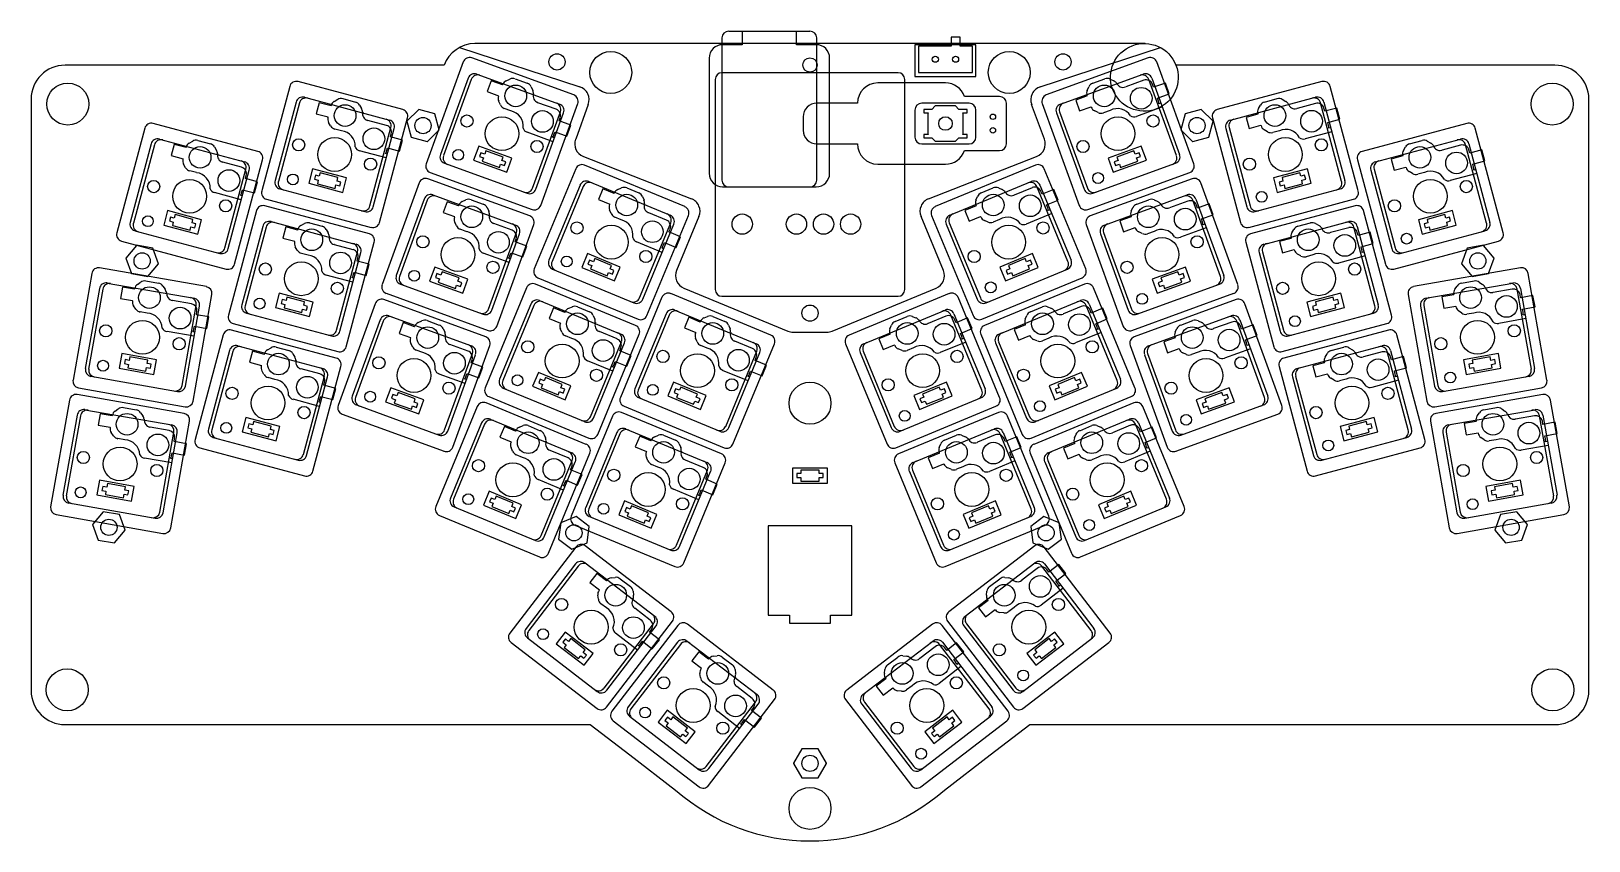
# Model space of a CAD drawing. Header units: millimetres. Extents: x 37 to 267, y -156 to -36.
import ezdxf

# ---------------------------------------------------------------- set-up
doc = ezdxf.new("R2010")
doc.units = ezdxf.units.MM

msp = doc.modelspace()

# ---------------------------------------------------------------- linework, layer by layer
at = {"linetype": 'CONTINUOUS'}
for p, q in [((139.87, -36.07), (151.87, -36.07)), ((141.87, -36.07), (141.87, -38.07)), ((149.87, -38.07), (149.87, -36.07)), ((100.1, -38.51), (117.88, -44.3)), ((102.37, -37.87), (201.37, -37.87)), ((102.37, -37.89), (102.37, -37.87)), ((138.87, -37.07), (138.87, -58.07)), ((141.87, -38.07), (138.97, -38.07)), ((152.77, -38.07), (149.87, -38.07)), ((152.87, -58.07), (152.87, -37.07)), ((176.37, -38.07), (167.37, -38.07)), ((167.37, -38.07), (167.37, -42.77)), ((172.72, -38.27), (167.87, -38.27)), ((167.87, -38.27), (167.87, -42.17)), ((174.02, -36.97), (172.72, -36.97)), ((172.72, -36.97), (172.72, -38.27)), ((174.02, -38.27), (174.02, -36.97)), ((175.87, -38.27), (174.02, -38.27)), ((175.87, -42.17), (175.87, -38.27)), ((176.37, -42.77), (176.37, -38.07)), ((185.86, -44.3), (203.64, -38.51)), ((201.37, -37.89), (201.37, -37.87)), ((97.83, -41.1), (41.87, -41.1)), ((100.67, -40.62), (95.2, -55.66)), ((116.98, -45.5), (101.95, -40.03)), ((136.97, -40.07), (136.97, -57.07)), ((154.77, -57.07), (154.77, -40.07)), ((201.79, -40.03), (186.76, -45.5)), ((208.55, -55.66), (203.07, -40.62)), ((261.87, -41.1), (205.91, -41.1)), ((91.74, -47.66), (76.28, -43.52)), ((101.39, -43.02), (97.29, -54.29)), ((101.86, -43.19), (97.76, -54.46)), ((102.67, -42.42), (114.89, -46.86)), ((104.79, -43.4), (104.21, -45)), ((106.48, -44.02), (104.79, -43.4)), ((107.02, -43.4), (107.55, -43.15)), ((108.32, -43.12), (110.12, -43.77)), ((137.87, -43.22), (137.87, -74.22)), ((164.87, -42.22), (138.87, -42.22)), ((165.87, -74.22), (165.87, -43.22)), ((167.37, -42.77), (176.37, -42.77)), ((167.87, -42.17), (175.87, -42.17)), ((188.85, -46.86), (201.07, -42.42)), ((193.62, -43.77), (195.42, -43.12)), ((196.19, -43.15), (196.72, -43.4)), ((201.15, -43.32), (198.48, -44.29)), ((205.98, -54.46), (201.88, -43.19)), ((202.35, -43.02), (206.45, -54.29)), ((227.46, -43.52), (212, -47.66)), ((75.06, -44.23), (70.92, -59.68)), ((77.21, -45.84), (89.77, -49.21)), ((104.21, -45), (105.9, -45.61)), ((105.88, -45.67), (105.9, -45.61)), ((106.48, -44.02), (106.5, -43.96)), ((110.69, -44.29), (110.93, -44.82)), ((111.06, -45.34), (111.02, -45.32)), ((171.87, -43.72), (161.87, -43.72)), ((179.87, -45.72), (174.7, -45.72)), ((192.79, -45.64), (191.1, -46.26)), ((192.79, -45.64), (192.77, -45.58)), ((192.81, -44.82), (193.05, -44.29)), ((197.15, -43.71), (197.11, -43.72)), ((198.43, -44.31), (198.43, -44.31)), ((202.6, -44.36), (202.44, -43.92)), ((204.34, -43.73), (202.6, -44.36)), ((203.18, -45.96), (204.92, -45.33)), ((203.34, -46.41), (203.18, -45.96)), ((204.92, -45.33), (204.34, -43.73)), ((213.97, -49.21), (226.53, -45.84)), ((232.82, -59.68), (228.68, -44.23)), ((36.87, -46.1), (36.87, -133.5)), ((75.99, -46.55), (72.88, -58.14)), ((76.47, -46.68), (73.37, -58.27)), ((79.41, -46.64), (78.97, -48.28)), ((78.97, -48.28), (80.71, -48.74)), ((81.15, -47.1), (79.41, -46.64)), ((81.15, -47.1), (81.16, -47.04)), ((81.63, -46.44), (82.14, -46.14)), ((82.9, -46.04), (84.75, -46.54)), ((85.36, -47.01), (85.65, -47.51)), ((85.82, -48.02), (85.79, -48.01)), ((94.09, -47.65), (92.36, -49.38)), ((94.1, -47.65), (94.09, -47.65)), ((96.46, -48.28), (94.1, -47.65)), ((94.1, -47.65), (94.1, -47.65)), ((96.46, -48.28), (96.46, -48.28)), ((96.47, -48.28), (96.46, -48.28)), ((97.1, -50.65), (96.47, -48.28)), ((106.16, -46.97), (105.91, -46.44)), ((107.69, -47.83), (106.73, -47.48)), ((110.91, -59.25), (115.02, -47.98)), ((111.38, -59.42), (115.49, -48.15)), ((111.65, -46.62), (111.66, -46.62)), ((114.38, -47.61), (111.7, -46.64)), ((112.11, -61.82), (117.58, -46.78)), ((119.14, -46.89), (117.27, -52.04)), ((158.87, -46.72), (152.87, -46.72)), ((167.37, -47.72), (167.37, -51.72)), ((175.37, -46.72), (168.37, -46.72)), ((169.87, -47.62), (168.67, -47.62)), ((168.67, -47.62), (168.67, -48.12)), ((168.67, -48.12), (169.37, -48.12)), ((169.37, -48.12), (169.27, -48.22)), ((169.27, -48.22), (169.27, -51.22)), ((170.37, -47.12), (169.87, -47.62)), ((173.37, -47.12), (170.37, -47.12)), ((173.87, -47.62), (173.37, -47.12)), ((175.07, -47.62), (173.87, -47.62)), ((174.47, -48.22), (174.37, -48.12)), ((174.37, -48.12), (175.07, -48.12)), ((174.47, -51.22), (174.47, -48.22)), ((175.07, -48.12), (175.07, -47.62)), ((176.37, -51.72), (176.37, -47.72)), ((180.87, -52.72), (180.87, -46.72)), ((186.48, -52.04), (184.6, -46.89)), ((186.16, -46.78), (191.63, -61.82)), ((188.25, -48.15), (192.36, -59.42)), ((188.72, -47.98), (192.83, -59.25)), ((191.1, -46.26), (191.68, -47.86)), ((191.68, -47.86), (193.38, -47.24)), ((193.4, -47.3), (193.38, -47.24)), ((194.44, -48.11), (193.91, -47.86)), ((196.17, -47.79), (195.21, -48.14)), ((203.9, -47.27), (200.07, -48.66)), ((203.69, -46.7), (203.4, -46.81)), ((207.27, -48.28), (206.64, -50.65)), ((207.28, -48.28), (207.27, -48.28)), ((209.64, -47.65), (207.28, -48.28)), ((207.28, -48.28), (207.28, -48.28)), ((209.64, -47.65), (209.64, -47.65)), ((209.65, -47.65), (209.64, -47.65)), ((211.38, -49.38), (209.65, -47.65)), ((218, -48.33), (217.99, -48.27)), ((218.09, -47.51), (218.38, -47.01)), ((218.99, -46.54), (220.85, -46.04)), ((221.6, -46.14), (222.11, -46.44)), ((222.51, -46.79), (222.47, -46.8)), ((223.73, -47.5), (223.73, -47.5)), ((226.53, -46.74), (223.78, -47.48)), ((230.37, -58.27), (227.27, -46.68)), ((227.75, -46.55), (230.86, -58.14)), ((227.88, -47.91), (227.76, -47.45)), ((229.67, -47.43), (227.88, -47.91)), ((230.11, -49.07), (229.67, -47.43)), ((266.87, -133.5), (266.87, -46.1)), ((53.65, -50.4), (49.51, -65.85)), ((70.33, -53.83), (54.87, -49.69)), ((80.69, -48.8), (80.71, -48.74)), ((81.08, -50.07), (80.79, -49.56)), ((82.68, -50.8), (81.69, -50.53)), ((86.53, -49.24), (86.53, -49.24)), ((89.33, -49.99), (86.58, -49.26)), ((86.89, -61.89), (90, -50.3)), ((87.37, -62.02), (90.48, -50.43)), ((88.3, -64.34), (92.45, -48.89)), ((92.36, -49.38), (92.36, -49.38)), ((92.36, -49.38), (93, -51.75)), ((92.36, -49.38), (92.36, -49.38)), ((114.82, -49.34), (114.98, -48.89)), ((116.55, -49.97), (114.82, -49.34)), ((115.97, -51.57), (116.55, -49.97)), ((150.87, -48.72), (150.87, -50.72)), ((210.75, -51.75), (211.38, -49.38)), ((211.3, -48.89), (215.44, -64.34)), ((211.38, -49.38), (211.38, -49.38)), ((211.38, -49.38), (211.38, -49.38)), ((213.26, -50.43), (216.37, -62.02)), ((213.74, -50.3), (216.85, -61.89)), ((218, -48.33), (216.27, -48.8)), ((216.27, -48.8), (216.71, -50.44)), ((216.71, -50.44), (218.44, -49.97)), ((218.46, -50.03), (218.44, -49.97)), ((228.32, -49.55), (230.11, -49.07)), ((228.45, -50.01), (228.32, -49.55)), ((228.77, -50.34), (228.47, -50.42)), ((248.87, -49.69), (233.41, -53.83)), ((254.23, -65.85), (250.09, -50.4)), ((54.58, -52.72), (51.48, -64.31)), ((55.06, -52.85), (51.96, -64.44)), ((55.81, -52.01), (68.36, -55.38)), ((58, -52.81), (57.56, -54.45)), ((59.74, -53.27), (58, -52.81)), ((60.22, -52.61), (60.73, -52.31)), ((61.49, -52.21), (63.34, -52.71)), ((89.91, -51.68), (90.04, -51.22)), ((91.7, -52.16), (89.91, -51.68)), ((91.26, -53.8), (91.7, -52.16)), ((93, -51.75), (95.36, -52.39)), ((93, -51.75), (93, -51.75)), ((93, -51.75), (93, -51.75)), ((95.36, -52.39), (95.36, -52.38)), ((95.36, -52.38), (95.37, -52.39)), ((95.37, -52.39), (97.1, -50.65)), ((97.1, -50.65), (97.1, -50.65)), ((97.1, -50.65), (97.1, -50.65)), ((113.94, -52.4), (110.11, -51.01)), ((114.15, -51.83), (113.86, -51.73)), ((114.07, -51.38), (114.23, -50.94)), ((114.23, -50.94), (115.97, -51.57)), ((152.87, -52.72), (158.87, -52.72)), ((168.37, -52.72), (175.37, -52.72)), ((169.37, -51.32), (168.67, -51.32)), ((168.67, -51.32), (168.67, -51.82)), ((168.67, -51.82), (169.87, -51.82)), ((169.27, -51.22), (169.37, -51.32)), ((169.87, -51.82), (170.37, -52.32)), ((170.37, -52.32), (173.37, -52.32)), ((173.37, -52.32), (173.87, -51.82)), ((173.87, -51.82), (175.07, -51.82)), ((174.37, -51.32), (174.47, -51.22)), ((175.07, -51.32), (174.37, -51.32)), ((175.07, -51.82), (175.07, -51.32)), ((206.64, -50.65), (206.64, -50.65)), ((206.64, -50.65), (208.37, -52.39)), ((206.64, -50.65), (206.64, -50.65)), ((208.37, -52.39), (208.38, -52.38)), ((208.38, -52.39), (210.74, -51.75)), ((208.38, -52.38), (208.38, -52.39)), ((210.74, -51.75), (210.74, -51.75)), ((210.74, -51.75), (210.75, -51.75)), ((219.43, -50.93), (218.93, -50.64)), ((221.18, -50.77), (220.19, -51.03)), ((228.92, -50.92), (224.99, -51.97)), ((235.38, -55.38), (247.93, -52.01)), ((240.4, -52.71), (242.25, -52.21)), ((243.01, -52.31), (243.52, -52.61)), ((251.78, -64.44), (248.68, -52.85)), ((249.16, -52.72), (252.27, -64.31)), ((57.56, -54.45), (59.3, -54.92)), ((59.28, -54.97), (59.3, -54.92)), ((59.74, -53.27), (59.75, -53.21)), ((63.95, -53.18), (64.24, -53.68)), ((64.41, -54.19), (64.38, -54.18)), ((66.9, -70.51), (71.04, -55.06)), ((89.31, -54.8), (85.37, -53.75)), ((89.46, -54.22), (89.17, -54.14)), ((89.35, -53.78), (89.47, -53.32)), ((89.47, -53.32), (91.26, -53.8)), ((102.95, -53.06), (102.2, -55.12)), ((102.2, -55.12), (107.09, -56.9)), ((107.84, -54.83), (102.95, -53.06)), ((103.29, -54.03), (103.09, -54.59)), ((103.09, -54.59), (103.65, -54.8)), ((103.85, -54.23), (103.29, -54.03)), ((103.65, -54.8), (103.47, -55.29)), ((104.03, -53.74), (103.85, -54.23)), ((106.57, -54.66), (104.03, -53.74)), ((106.39, -55.16), (106.57, -54.66)), ((106.96, -55.36), (106.39, -55.16)), ((107.09, -56.9), (107.84, -54.83)), ((118.42, -54.58), (134.36, -60.82)), ((169.38, -60.82), (185.32, -54.58)), ((174.7, -53.72), (179.87, -53.72)), ((200.79, -53.06), (195.9, -54.83)), ((195.9, -54.83), (196.65, -56.9)), ((196.65, -56.9), (201.54, -55.12)), ((197.35, -55.16), (196.78, -55.36)), ((199.71, -53.74), (197.17, -54.66)), ((197.17, -54.66), (197.35, -55.16)), ((199.89, -54.23), (199.71, -53.74)), ((200.45, -54.03), (199.89, -54.23)), ((200.09, -54.8), (200.65, -54.59)), ((200.27, -55.29), (200.09, -54.8)), ((200.65, -54.59), (200.45, -54.03)), ((201.54, -55.12), (200.79, -53.06)), ((232.7, -55.06), (236.84, -70.51)), ((239.41, -54.5), (237.67, -54.97)), ((237.67, -54.97), (238.11, -56.61)), ((239.41, -54.5), (239.4, -54.44)), ((239.5, -53.68), (239.79, -53.18)), ((243.92, -52.96), (243.88, -52.97)), ((245.14, -53.67), (245.14, -53.67)), ((247.94, -52.92), (245.19, -53.65)), ((249.29, -54.08), (249.17, -53.62)), ((251.08, -53.6), (249.29, -54.08)), ((251.52, -55.24), (251.08, -53.6)), ((59.68, -56.24), (59.38, -55.73)), ((61.27, -56.97), (60.28, -56.71)), ((65.12, -55.41), (65.12, -55.41)), ((67.92, -56.16), (65.17, -55.43)), ((65.48, -68.06), (68.59, -56.47)), ((65.96, -68.19), (69.07, -56.6)), ((68.5, -57.85), (68.63, -57.39)), ((78.42, -56.41), (77.85, -58.54)), ((83.44, -57.76), (78.42, -56.41)), ((78.84, -57.35), (78.69, -57.93)), ((79.42, -57.51), (78.84, -57.35)), ((79.56, -57), (79.42, -57.51)), ((82.16, -57.7), (79.56, -57)), ((95.79, -56.94), (110.83, -62.41)), ((97.89, -55.57), (110.1, -60.02)), ((103.47, -55.29), (106.01, -56.22)), ((106.01, -56.22), (106.19, -55.72)), ((106.19, -55.72), (106.75, -55.93)), ((106.75, -55.93), (106.96, -55.36)), ((117.29, -56.41), (111.16, -71.19)), ((133.37, -61.99), (118.59, -55.87)), ((161.87, -55.72), (171.87, -55.72)), ((185.15, -55.87), (170.37, -61.99)), ((192.58, -71.19), (186.46, -56.41)), ((192.91, -62.41), (207.95, -56.94)), ((193.64, -60.02), (205.85, -55.57)), ((196.78, -55.36), (196.99, -55.93)), ((196.99, -55.93), (197.55, -55.72)), ((197.55, -55.72), (197.73, -56.22)), ((197.73, -56.22), (200.27, -55.29)), ((225.32, -56.41), (220.3, -57.76)), ((224.18, -57), (221.58, -57.7)), ((224.32, -57.51), (224.18, -57)), ((224.9, -57.35), (224.32, -57.51)), ((225.06, -57.93), (224.9, -57.35)), ((225.89, -58.54), (225.32, -56.41)), ((234.67, -56.6), (237.78, -68.19)), ((235.15, -56.47), (238.26, -68.06)), ((238.11, -56.61), (239.85, -56.14)), ((239.87, -56.2), (239.85, -56.14)), ((240.84, -57.1), (240.34, -56.81)), ((242.59, -56.94), (241.6, -57.2)), ((250.33, -57.09), (246.39, -58.14)), ((249.73, -55.72), (251.52, -55.24)), ((249.85, -56.18), (249.73, -55.72)), ((250.18, -56.51), (249.88, -56.59)), ((67.94, -59.95), (68.06, -59.49)), ((68.06, -59.49), (69.85, -59.97)), ((70.29, -58.33), (68.5, -57.85)), ((69.85, -59.97), (70.29, -58.33)), ((73.59, -59.36), (86.15, -62.73)), ((77.85, -58.54), (82.87, -59.88)), ((78.69, -57.93), (79.26, -58.09)), ((79.26, -58.09), (79.13, -58.6)), ((79.13, -58.6), (81.74, -59.29)), ((81.74, -59.29), (81.87, -58.79)), ((81.87, -58.79), (82.45, -58.94)), ((82.03, -58.21), (82.16, -57.7)), ((82.61, -58.36), (82.03, -58.21)), ((82.45, -58.94), (82.61, -58.36)), ((82.87, -59.88), (83.44, -57.76)), ((94.17, -58.48), (88.7, -73.51)), ((110.49, -63.35), (95.45, -57.88)), ((117.91, -58.83), (113.31, -69.92)), ((118.37, -59.02), (113.78, -70.11)), ((119.21, -58.29), (131.22, -63.27)), ((121.28, -59.37), (120.63, -60.94)), ((122.95, -60.05), (121.28, -59.37)), ((123.51, -59.46), (124.05, -59.23)), ((124.82, -59.23), (126.59, -59.97)), ((138.97, -59.07), (152.77, -59.07)), ((172.52, -63.27), (184.53, -58.29)), ((177.15, -59.97), (178.92, -59.23)), ((179.69, -59.23), (180.23, -59.46)), ((180.67, -59.75), (180.64, -59.77)), ((184.66, -59.19), (182.02, -60.28)), ((189.96, -70.11), (185.37, -59.02)), ((185.83, -58.83), (190.43, -69.92)), ((186.14, -60.17), (185.96, -59.73)), ((187.85, -59.46), (186.14, -60.17)), ((188.5, -61.03), (187.85, -59.46)), ((208.29, -57.88), (193.25, -63.35)), ((215.04, -73.51), (209.57, -58.48)), ((217.59, -62.73), (230.15, -59.36)), ((220.3, -57.76), (220.87, -59.88)), ((220.87, -59.88), (225.89, -58.54)), ((221.71, -58.21), (221.13, -58.36)), ((221.13, -58.36), (221.29, -58.94)), ((221.29, -58.94), (221.87, -58.79)), ((221.58, -57.7), (221.71, -58.21)), ((221.87, -58.79), (222, -59.29)), ((222, -59.29), (224.61, -58.6)), ((224.48, -58.09), (225.06, -57.93)), ((224.61, -58.6), (224.48, -58.09)), ((67.9, -60.97), (63.96, -59.92)), ((68.05, -60.39), (67.76, -60.31)), ((86.82, -66.01), (71.37, -61.87)), ((71.62, -60.91), (87.08, -65.05)), ((94.89, -60.87), (90.79, -72.15)), ((95.36, -61.04), (91.26, -72.32)), ((96.18, -60.27), (108.39, -64.72)), ((98.29, -61.26), (97.71, -62.85)), ((99.98, -61.87), (98.29, -61.26)), ((99.98, -61.87), (100.01, -61.81)), ((100.52, -61.25), (101.05, -61)), ((101.82, -60.97), (103.62, -61.63)), ((120.63, -60.94), (122.3, -61.63)), ((122.27, -61.68), (122.3, -61.63)), ((122.95, -60.05), (122.97, -60)), ((127.13, -60.51), (127.36, -61.05)), ((127.46, -61.57), (127.43, -61.56)), ((176.41, -61.87), (174.74, -62.56)), ((176.38, -61.05), (176.61, -60.51)), ((176.41, -61.87), (176.38, -61.82)), ((181.98, -60.3), (181.98, -60.3)), ((186.79, -61.74), (188.5, -61.03)), ((186.98, -62.18), (186.79, -61.74)), ((195.35, -64.72), (207.56, -60.27)), ((200.12, -61.63), (201.92, -60.97)), ((202.69, -61), (203.22, -61.25)), ((203.65, -61.57), (203.61, -61.58)), ((207.65, -61.17), (204.97, -62.15)), ((212.48, -72.32), (208.38, -61.04)), ((208.85, -60.87), (212.95, -72.15)), ((209.1, -62.22), (208.93, -61.77)), ((210.83, -61.58), (209.1, -62.22)), ((211.42, -63.18), (210.83, -61.58)), ((216.66, -65.05), (232.12, -60.91)), ((232.37, -61.87), (216.92, -66.01)), ((57.01, -62.58), (56.44, -64.71)), ((62.03, -63.93), (57.01, -62.58)), ((57.43, -63.53), (57.28, -64.1)), ((57.28, -64.1), (57.86, -64.26)), ((58.01, -63.68), (57.43, -63.53)), ((57.86, -64.26), (57.72, -64.77)), ((58.15, -63.17), (58.01, -63.68)), ((60.76, -63.87), (58.15, -63.17)), ((60.62, -64.38), (60.76, -63.87)), ((61.2, -64.53), (60.62, -64.38)), ((61.46, -66.06), (62.03, -63.93)), ((70.14, -62.58), (66, -78.04)), ((72.3, -64.19), (84.85, -67.56)), ((77.98, -64.4), (79.83, -64.89)), ((97.71, -62.85), (99.4, -63.47)), ((99.38, -63.53), (99.4, -63.47)), ((99.66, -64.82), (99.42, -64.29)), ((104.19, -62.14), (104.44, -62.67)), ((104.56, -63.19), (104.53, -63.18)), ((122.5, -62.99), (122.27, -62.45)), ((123.98, -63.92), (123.04, -63.53)), ((126.71, -75.47), (131.3, -64.38)), ((127.79, -78.08), (133.92, -63.3)), ((128, -62.88), (128, -62.88)), ((130.68, -63.99), (128.05, -62.9)), ((135.48, -63.45), (132.18, -71.42)), ((171.56, -71.42), (168.26, -63.45)), ((169.83, -63.3), (175.95, -78.08)), ((172.44, -64.38), (177.03, -75.47)), ((174.74, -62.56), (175.39, -64.13)), ((175.39, -64.13), (177.06, -63.44)), ((177.08, -63.5), (177.06, -63.44)), ((178.16, -64.26), (177.62, -64.04)), ((179.87, -63.87), (178.93, -64.26)), ((187.57, -63.01), (183.8, -64.57)), ((187.34, -62.46), (187.05, -62.58)), ((199.29, -63.5), (197.6, -64.11)), ((197.6, -64.11), (198.18, -65.71)), ((199.29, -63.5), (199.27, -63.44)), ((199.31, -62.67), (199.55, -62.14)), ((204.93, -62.17), (204.93, -62.16)), ((209.68, -63.81), (211.42, -63.18)), ((209.84, -64.26), (209.68, -63.81)), ((218.89, -67.56), (231.44, -64.19)), ((223.91, -64.89), (225.76, -64.4)), ((237.74, -78.04), (233.6, -62.58)), ((246.73, -62.58), (241.71, -63.93)), ((241.71, -63.93), (242.28, -66.06)), ((243.12, -64.38), (242.54, -64.53)), ((245.59, -63.17), (242.99, -63.87)), ((242.99, -63.87), (243.12, -64.38)), ((245.73, -63.68), (245.59, -63.17)), ((246.31, -63.53), (245.73, -63.68)), ((245.88, -64.26), (246.46, -64.1)), ((246.02, -64.77), (245.88, -64.26)), ((246.46, -64.1), (246.31, -63.53)), ((247.3, -64.71), (246.73, -62.58)), ((52.18, -65.54), (64.74, -68.9)), ((56.44, -64.71), (61.46, -66.06)), ((57.72, -64.77), (60.33, -65.47)), ((60.33, -65.47), (60.46, -64.96)), ((60.46, -64.96), (61.04, -65.11)), ((61.04, -65.11), (61.2, -64.53)), ((71.07, -64.9), (67.97, -76.49)), ((71.56, -65.03), (68.45, -76.62)), ((74.49, -64.99), (74.05, -66.63)), ((74.05, -66.63), (75.79, -67.1)), ((76.23, -65.45), (74.49, -64.99)), ((76.23, -65.45), (76.25, -65.4)), ((76.71, -64.79), (77.22, -64.5)), ((80.44, -65.36), (80.73, -65.87)), ((80.9, -66.37), (80.87, -66.36)), ((101.19, -65.69), (100.23, -65.34)), ((104.42, -77.11), (108.52, -65.83)), ((104.89, -77.28), (108.99, -66)), ((105.16, -64.47), (105.16, -64.47)), ((107.88, -65.46), (105.2, -64.49)), ((105.61, -79.67), (111.08, -64.63)), ((127.17, -75.66), (131.76, -64.57)), ((131.04, -65.73), (131.22, -65.3)), ((132.75, -66.44), (131.04, -65.73)), ((132.1, -68.01), (132.75, -66.44)), ((171.98, -64.57), (176.57, -75.66)), ((192.66, -64.63), (198.13, -79.67)), ((194.75, -66), (198.85, -77.28)), ((195.22, -65.83), (199.32, -77.11)), ((198.18, -65.71), (199.87, -65.09)), ((199.89, -65.15), (199.87, -65.09)), ((200.94, -65.96), (200.41, -65.72)), ((202.67, -65.65), (201.71, -66)), ((210.39, -65.12), (206.56, -66.52)), ((210.19, -64.56), (209.9, -64.66)), ((222.92, -66.68), (221.18, -67.15)), ((222.92, -66.68), (222.91, -66.63)), ((223.01, -65.87), (223.3, -65.36)), ((226.52, -64.5), (227.03, -64.79)), ((227.43, -65.14), (227.39, -65.15)), ((228.65, -65.85), (228.65, -65.85)), ((231.45, -65.1), (228.7, -65.83)), ((235.29, -76.62), (232.19, -65.03)), ((232.67, -64.9), (235.77, -76.49)), ((232.8, -66.26), (232.68, -65.8)), ((234.59, -65.78), (232.8, -66.26)), ((235.03, -67.43), (234.59, -65.78)), ((239, -68.9), (251.56, -65.54)), ((242.28, -66.06), (247.3, -64.71)), ((242.54, -64.53), (242.7, -65.11)), ((242.7, -65.11), (243.28, -64.96)), ((243.28, -64.96), (243.41, -65.47)), ((243.41, -65.47), (246.02, -64.77)), ((50.22, -67.08), (65.67, -71.22)), ((52.42, -67.71), (50.84, -69.58)), ((54.83, -68.13), (52.42, -67.7)), ((52.42, -67.7), (52.42, -67.71)), ((52.42, -67.71), (52.42, -67.71)), ((54.83, -68.13), (54.83, -68.13)), ((54.84, -68.13), (54.83, -68.13)), ((55.67, -70.43), (54.84, -68.13)), ((75.77, -67.16), (75.79, -67.1)), ((76.17, -68.42), (75.87, -67.91)), ((77.76, -69.15), (76.77, -68.89)), ((81.61, -67.6), (81.61, -67.59)), ((84.41, -68.35), (81.66, -67.61)), ((81.97, -80.24), (85.08, -68.65)), ((82.46, -80.37), (85.56, -68.78)), ((83.39, -82.69), (87.53, -67.24)), ((107.44, -70.25), (103.61, -68.86)), ((107.57, -69.24), (107.74, -68.79)), ((107.74, -68.79), (109.47, -69.42)), ((108.32, -67.19), (108.48, -66.75)), ((110.06, -67.83), (108.32, -67.19)), ((109.47, -69.42), (110.06, -67.83)), ((119.03, -68.93), (118.19, -70.96)), ((123.83, -70.92), (119.03, -68.93)), ((130.03, -68.75), (126.27, -67.19)), ((130.26, -68.2), (129.98, -68.08)), ((130.21, -67.74), (130.39, -67.3)), ((130.39, -67.3), (132.1, -68.01)), ((184.71, -68.93), (179.91, -70.92)), ((185.56, -70.96), (184.71, -68.93)), ((216.21, -67.24), (220.35, -82.69)), ((218.18, -68.78), (221.28, -80.37)), ((218.66, -68.65), (221.77, -80.24)), ((221.18, -67.15), (221.62, -68.79)), ((221.62, -68.79), (223.36, -68.33)), ((223.38, -68.38), (223.36, -68.33)), ((224.35, -69.28), (223.84, -68.99)), ((233.24, -67.91), (235.03, -67.43)), ((233.36, -68.36), (233.24, -67.91)), ((233.68, -68.69), (233.39, -68.77)), ((238.07, -71.22), (253.52, -67.08)), ((248.91, -68.13), (248.07, -70.43)), ((251.32, -67.7), (248.91, -68.13)), ((248.91, -68.13), (248.91, -68.13)), ((248.91, -68.13), (248.91, -68.13)), ((251.32, -67.71), (251.32, -67.7)), ((252.9, -69.58), (251.32, -67.71)), ((251.32, -67.71), (251.32, -67.71)), ((62.74, -73.81), (46.98, -71.04)), ((50.84, -69.58), (50.84, -69.58)), ((50.84, -69.58), (50.84, -69.59)), ((50.84, -69.59), (51.68, -71.89)), ((54.1, -72.31), (55.67, -70.44)), ((55.67, -70.44), (55.67, -70.43)), ((55.67, -70.44), (55.67, -70.44)), ((84.99, -70.03), (85.12, -69.57)), ((86.78, -70.51), (84.99, -70.03)), ((86.34, -72.15), (86.78, -70.51)), ((96.46, -70.91), (95.7, -72.98)), ((101.34, -72.69), (96.46, -70.91)), ((107.65, -69.69), (107.36, -69.58)), ((113.85, -71.23), (125.87, -76.2)), ((118.19, -70.96), (122.99, -72.95)), ((119.32, -69.92), (119.09, -70.47)), ((119.09, -70.47), (119.65, -70.7)), ((119.88, -70.15), (119.32, -69.92)), ((119.65, -70.7), (119.45, -71.19)), ((119.45, -71.19), (121.94, -72.22)), ((120.08, -69.66), (119.88, -70.15)), ((122.57, -70.7), (120.08, -69.66)), ((122.37, -71.18), (122.57, -70.7)), ((122.92, -71.41), (122.37, -71.18)), ((122.99, -72.95), (123.83, -70.92)), ((177.88, -76.2), (189.89, -71.23)), ((179.91, -70.92), (180.75, -72.95)), ((180.75, -72.95), (185.56, -70.96)), ((181.37, -71.18), (180.82, -71.41)), ((183.66, -69.66), (181.17, -70.7)), ((181.17, -70.7), (181.37, -71.18)), ((181.8, -72.22), (184.3, -71.19)), ((183.86, -70.15), (183.66, -69.66)), ((184.42, -69.92), (183.86, -70.15)), ((184.09, -70.7), (184.65, -70.47)), ((184.3, -71.19), (184.09, -70.7)), ((184.65, -70.47), (184.42, -69.92)), ((207.29, -70.91), (202.4, -72.69)), ((208.04, -72.98), (207.29, -70.91)), ((226.1, -69.12), (225.11, -69.38)), ((233.84, -69.27), (229.9, -70.33)), ((256.76, -71.04), (241, -73.81)), ((248.07, -70.43), (248.07, -70.44)), ((248.07, -70.44), (249.64, -72.31)), ((248.07, -70.44), (248.07, -70.44)), ((252.06, -71.89), (252.9, -69.59)), ((252.9, -69.59), (252.9, -69.58)), ((252.9, -69.58), (252.9, -69.58)), ((45.83, -71.85), (43.05, -87.6)), ((48.11, -73.27), (60.92, -75.52)), ((51.68, -71.89), (54.09, -72.32)), ((51.68, -71.89), (51.68, -71.89)), ((51.68, -71.89), (51.68, -71.89)), ((52.56, -73.47), (53.04, -73.14)), ((53.79, -72.97), (55.68, -73.31)), ((54.09, -72.32), (54.1, -72.31)), ((54.1, -72.31), (54.1, -72.31)), ((84.39, -73.15), (80.45, -72.1)), ((84.55, -72.57), (84.25, -72.49)), ((84.43, -72.13), (84.55, -71.67)), ((84.55, -71.67), (86.34, -72.15)), ((91.39, -73.43), (103.6, -77.87)), ((95.7, -72.98), (100.59, -74.76)), ((96.79, -71.88), (96.59, -72.45)), ((96.59, -72.45), (97.15, -72.65)), ((97.36, -72.09), (96.79, -71.88)), ((97.15, -72.65), (96.97, -73.15)), ((96.97, -73.15), (99.51, -74.07)), ((97.54, -71.6), (97.36, -72.09)), ((100.07, -72.52), (97.54, -71.6)), ((99.51, -74.07), (99.69, -73.58)), ((99.69, -73.58), (100.25, -73.78)), ((99.89, -73.01), (100.07, -72.52)), ((100.46, -73.22), (99.89, -73.01)), ((100.25, -73.78), (100.46, -73.22)), ((100.59, -74.76), (101.34, -72.69)), ((126.1, -79.55), (111.32, -73.42)), ((111.7, -72.5), (126.49, -78.62)), ((121.94, -72.22), (122.14, -71.74)), ((122.14, -71.74), (122.69, -71.96)), ((122.69, -71.96), (122.92, -71.41)), ((177.25, -78.62), (192.04, -72.5)), ((192.42, -73.42), (177.64, -79.55)), ((180.82, -71.41), (181.05, -71.96)), ((181.05, -71.96), (181.6, -71.74)), ((181.6, -71.74), (181.8, -72.22)), ((200.14, -77.87), (212.35, -73.43)), ((202.4, -72.69), (203.15, -74.76)), ((203.15, -74.76), (208.04, -72.98)), ((203.85, -73.01), (203.28, -73.22)), ((203.28, -73.22), (203.49, -73.78)), ((203.49, -73.78), (204.05, -73.58)), ((206.2, -71.6), (203.67, -72.52)), ((203.67, -72.52), (203.85, -73.01)), ((204.05, -73.58), (204.23, -74.07)), ((204.23, -74.07), (206.77, -73.15)), ((206.38, -72.09), (206.2, -71.6)), ((206.95, -71.88), (206.38, -72.09)), ((206.59, -72.65), (207.15, -72.45)), ((206.77, -73.15), (206.59, -72.65)), ((207.15, -72.45), (206.95, -71.88)), ((242.82, -75.52), (255.63, -73.27)), ((248.06, -73.31), (249.95, -72.97)), ((249.64, -72.31), (249.65, -72.31)), ((249.65, -72.32), (252.06, -71.89)), ((249.65, -72.31), (249.65, -72.32)), ((250.7, -73.14), (251.18, -73.47)), ((252.06, -71.89), (252.06, -71.89)), ((252.06, -71.89), (252.06, -71.89)), ((260.69, -87.6), (257.92, -71.85)), ((46.96, -74.08), (44.87, -85.9)), ((47.45, -74.16), (45.36, -85.98)), ((50.37, -73.87), (50.07, -75.54)), ((50.07, -75.54), (51.85, -75.85)), ((52.14, -74.18), (50.37, -73.87)), ((51.84, -75.91), (51.85, -75.85)), ((52.14, -74.18), (52.15, -74.12)), ((56.33, -73.72), (56.66, -74.2)), ((56.88, -74.68), (56.84, -74.68)), ((57.69, -75.84), (57.69, -75.84)), ((60.54, -76.35), (57.74, -75.85)), ((60.77, -90.73), (63.55, -74.97)), ((73.5, -74.77), (72.93, -76.89)), ((78.52, -76.11), (73.5, -74.77)), ((73.92, -75.71), (73.77, -76.29)), ((74.5, -75.86), (73.92, -75.71)), ((74.64, -75.35), (74.5, -75.86)), ((77.25, -76.05), (74.64, -75.35)), ((103.99, -81.21), (88.95, -75.73)), ((89.29, -74.79), (104.33, -80.27)), ((110.01, -73.96), (103.89, -88.75)), ((111.94, -75.85), (123.95, -80.82)), ((129.99, -75.38), (123.87, -90.17)), ((146.08, -80.97), (131.3, -74.84)), ((133.26, -74.03), (148.6, -80.38)), ((138.87, -75.22), (164.87, -75.22)), ((155.14, -80.38), (170.48, -74.03)), ((172.44, -74.84), (157.66, -80.97)), ((179.87, -90.17), (173.75, -75.38)), ((179.79, -80.82), (191.8, -75.85)), ((199.85, -88.75), (193.73, -73.96)), ((199.41, -80.27), (214.45, -74.79)), ((214.79, -75.73), (199.75, -81.21)), ((230.24, -74.77), (225.22, -76.11)), ((229.1, -75.35), (226.49, -76.05)), ((229.24, -75.86), (229.1, -75.35)), ((229.82, -75.71), (229.24, -75.86)), ((229.97, -76.29), (229.82, -75.71)), ((230.81, -76.89), (230.24, -74.77)), ((240.19, -74.97), (242.97, -90.73)), ((246.92, -75), (245.15, -75.32)), ((245.15, -75.32), (245.44, -76.99)), ((246.92, -75), (246.91, -74.94)), ((247.08, -74.2), (247.41, -73.72)), ((251.54, -73.86), (251.51, -73.87)), ((252.7, -74.67), (252.7, -74.67)), ((255.56, -74.17), (252.75, -74.66)), ((258.38, -85.98), (256.29, -74.16)), ((256.8, -75.45), (256.72, -74.98)), ((256.79, -74.08), (258.87, -85.9)), ((258.62, -75.12), (256.8, -75.45)), ((258.92, -76.8), (258.62, -75.12)), ((52.34, -77.14), (52, -76.66)), ((53.99, -77.73), (52.98, -77.55)), ((59.15, -88.41), (61.23, -76.6)), ((59.64, -88.5), (61.73, -76.68)), ((61.27, -77.97), (61.35, -77.5)), ((63.09, -78.29), (61.27, -77.97)), ((68.67, -77.72), (81.23, -81.08)), ((72.93, -76.89), (77.96, -78.24)), ((73.77, -76.29), (74.35, -76.44)), ((74.35, -76.44), (74.21, -76.95)), ((74.21, -76.95), (76.82, -77.65)), ((76.82, -77.65), (76.96, -77.14)), ((76.96, -77.14), (77.53, -77.3)), ((77.11, -76.56), (77.25, -76.05)), ((77.69, -76.72), (77.11, -76.56)), ((77.53, -77.3), (77.69, -76.72)), ((77.96, -78.24), (78.52, -76.11)), ((87.67, -76.33), (82.2, -91.37)), ((89.68, -78.13), (101.89, -82.57)), ((110.63, -76.39), (106.04, -87.47)), ((111.1, -76.58), (106.5, -87.66)), ((114.01, -76.92), (113.36, -78.49)), ((115.68, -77.61), (114.01, -76.92)), ((115.68, -77.61), (115.7, -77.55)), ((116.24, -77.01), (116.78, -76.79)), ((117.55, -76.79), (119.32, -77.52)), ((119.86, -78.06), (120.09, -78.6)), ((130.61, -77.81), (126.02, -88.89)), ((131.07, -78), (126.48, -89.08)), ((131.92, -77.26), (143.93, -82.24)), ((159.81, -82.24), (171.82, -77.26)), ((171.95, -78.16), (169.32, -79.25)), ((177.26, -89.08), (172.67, -78)), ((173.13, -77.81), (177.72, -88.89)), ((183.65, -78.6), (183.88, -78.06)), ((184.42, -77.52), (186.19, -76.79)), ((186.96, -76.79), (187.5, -77.01)), ((187.94, -77.31), (187.91, -77.32)), ((189.25, -77.85), (189.25, -77.85)), ((191.93, -76.74), (189.29, -77.83)), ((197.24, -87.66), (192.64, -76.58)), ((193.11, -76.39), (197.7, -87.47)), ((193.41, -77.72), (193.23, -77.28)), ((195.12, -77.01), (193.41, -77.72)), ((195.77, -78.58), (195.12, -77.01)), ((201.85, -82.57), (214.06, -78.13)), ((221.54, -91.37), (216.07, -76.33)), ((222.51, -81.08), (235.07, -77.72)), ((225.22, -76.11), (225.79, -78.24)), ((225.79, -78.24), (230.81, -76.89)), ((226.63, -76.56), (226.05, -76.72)), ((226.05, -76.72), (226.21, -77.3)), ((226.21, -77.3), (226.79, -77.14)), ((226.49, -76.05), (226.63, -76.56)), ((226.79, -77.14), (226.92, -77.65)), ((226.92, -77.65), (229.53, -76.95)), ((229.39, -76.44), (229.97, -76.29)), ((229.53, -76.95), (229.39, -76.44)), ((242.01, -76.68), (244.1, -88.5)), ((242.51, -76.6), (244.59, -88.41)), ((245.44, -76.99), (247.22, -76.68)), ((247.23, -76.74), (247.22, -76.68)), ((248.12, -77.72), (247.64, -77.38)), ((249.87, -77.71), (248.87, -77.89)), ((257.09, -77.12), (258.92, -76.8)), ((257.18, -77.59), (257.09, -77.12)), ((257.47, -77.94), (257.16, -78)), ((60.94, -81.14), (56.93, -80.43)), ((61.05, -80.55), (60.74, -80.49)), ((60.89, -80.11), (60.98, -79.65)), ((60.98, -79.65), (62.8, -79.97)), ((62.8, -79.97), (63.09, -78.29)), ((81.9, -84.37), (66.45, -80.23)), ((66.71, -79.26), (82.16, -83.4)), ((88.4, -78.72), (84.29, -90)), ((88.87, -78.9), (84.76, -90.17)), ((91.79, -79.11), (91.21, -80.71)), ((93.49, -79.73), (91.79, -79.11)), ((93.49, -79.73), (93.51, -79.67)), ((94.02, -79.1), (94.55, -78.86)), ((95.32, -78.82), (97.12, -79.48)), ((97.69, -80), (97.94, -80.53)), ((113.36, -78.49), (115.03, -79.18)), ((115, -79.24), (115.03, -79.18)), ((115.23, -80.54), (115, -80)), ((120.19, -79.13), (120.16, -79.11)), ((120.73, -80.43), (120.73, -80.43)), ((123.41, -81.54), (120.78, -80.45)), ((133.99, -78.34), (133.34, -79.91)), ((133.34, -79.91), (135, -80.6)), ((135.65, -79.03), (133.99, -78.34)), ((135.65, -79.03), (135.68, -78.97)), ((136.22, -78.43), (136.76, -78.21)), ((137.52, -78.21), (139.3, -78.94)), ((139.84, -79.48), (140.06, -80.02)), ((163.68, -80.02), (163.9, -79.48)), ((164.44, -78.94), (166.22, -78.21)), ((166.98, -78.21), (167.52, -78.43)), ((167.96, -78.73), (167.93, -78.74)), ((169.27, -79.27), (169.27, -79.27)), ((173.44, -79.14), (173.26, -78.7)), ((175.15, -78.43), (173.44, -79.14)), ((174.09, -80.71), (175.8, -80)), ((175.8, -80), (175.15, -78.43)), ((183.68, -79.43), (182.01, -80.12)), ((182.01, -80.12), (182.66, -81.69)), ((183.68, -79.43), (183.65, -79.37)), ((194.06, -79.29), (195.77, -78.58)), ((194.25, -79.73), (194.06, -79.29)), ((194.61, -80.01), (194.32, -80.13)), ((205.8, -80.53), (206.05, -80)), ((206.62, -79.48), (208.42, -78.82)), ((209.19, -78.86), (209.72, -79.1)), ((210.14, -79.42), (210.11, -79.43)), ((211.43, -80.02), (211.43, -80.02)), ((214.15, -79.03), (211.47, -80)), ((218.98, -90.17), (214.87, -78.9)), ((215.34, -78.72), (219.45, -90)), ((215.59, -80.07), (215.43, -79.62)), ((217.33, -79.44), (215.59, -80.07)), ((217.91, -81.03), (217.33, -79.44)), ((221.58, -83.4), (237.03, -79.26)), ((237.29, -80.23), (221.84, -84.37)), ((257.57, -78.53), (253.56, -79.24)), ((65.22, -80.93), (61.08, -96.39)), ((67.38, -82.55), (79.94, -85.91)), ((73.06, -82.75), (74.92, -83.25)), ((91.21, -80.71), (92.9, -81.32)), ((92.88, -81.38), (92.9, -81.32)), ((93.16, -82.68), (92.92, -82.15)), ((98.06, -81.05), (98.03, -81.03)), ((98.66, -82.33), (98.66, -82.33)), ((101.38, -83.32), (98.71, -82.34)), ((99.11, -97.52), (104.59, -82.49)), ((116.71, -81.47), (115.77, -81.08)), ((119.44, -93.02), (124.03, -81.94)), ((119.9, -93.21), (124.49, -82.13)), ((120.52, -95.63), (126.64, -80.85)), ((134.98, -80.66), (135, -80.6)), ((135.2, -81.96), (134.98, -81.42)), ((136.69, -82.89), (135.74, -82.5)), ((140.17, -80.55), (140.13, -80.53)), ((140.5, -97.05), (146.62, -82.27)), ((140.71, -81.85), (140.71, -81.85)), ((143.39, -82.96), (140.75, -81.87)), ((149.36, -80.54), (154.38, -80.54)), ((157.12, -82.27), (163.24, -97.05)), ((163.7, -80.85), (162.04, -81.53)), ((162.04, -81.53), (162.69, -83.11)), ((162.69, -83.11), (164.35, -82.42)), ((163.7, -80.85), (163.68, -80.79)), ((164.37, -82.47), (164.35, -82.42)), ((174.86, -81.99), (171.1, -83.55)), ((174.27, -81.15), (174.09, -80.71)), ((174.63, -81.43), (174.35, -81.55)), ((177.1, -80.85), (183.22, -95.63)), ((179.25, -82.13), (183.84, -93.21)), ((179.71, -81.94), (184.3, -93.02)), ((182.66, -81.69), (184.33, -81)), ((184.35, -81.05), (184.33, -81)), ((185.43, -81.82), (184.89, -81.59)), ((187.14, -81.43), (186.2, -81.82)), ((194.84, -80.57), (191.07, -82.13)), ((199.16, -82.49), (204.63, -97.52)), ((205.79, -81.35), (204.1, -81.97)), ((204.1, -81.97), (204.68, -83.56)), ((205.79, -81.35), (205.77, -81.29)), ((216.18, -81.67), (217.91, -81.03)), ((216.34, -82.11), (216.18, -81.67)), ((216.69, -82.41), (216.4, -82.52)), ((223.8, -85.91), (236.36, -82.55)), ((228.82, -83.25), (230.68, -82.75)), ((242.66, -96.39), (238.52, -80.93)), ((50.24, -83.69), (49.85, -85.86)), ((55.36, -84.6), (50.24, -83.69)), ((50.74, -84.59), (50.63, -85.18)), ((51.33, -84.7), (50.74, -84.59)), ((51.42, -84.18), (51.33, -84.7)), ((54.08, -84.65), (51.42, -84.18)), ((53.99, -85.17), (54.08, -84.65)), ((54.97, -86.76), (55.36, -84.6)), ((66.15, -83.25), (63.05, -94.84)), ((66.64, -83.38), (63.53, -94.97)), ((69.57, -83.34), (69.13, -84.98)), ((69.13, -84.98), (70.87, -85.45)), ((71.31, -83.81), (69.57, -83.34)), ((71.31, -83.81), (71.33, -83.75)), ((71.79, -83.14), (72.3, -82.85)), ((75.52, -83.71), (75.82, -84.22)), ((75.98, -84.72), (75.95, -84.71)), ((94.69, -83.54), (93.73, -83.19)), ((97.92, -94.96), (102.02, -83.68)), ((98.39, -95.13), (102.49, -83.86)), ((101.82, -85.05), (101.98, -84.6)), ((103.56, -85.68), (101.82, -85.05)), ((122.76, -86.31), (119, -84.75)), ((122.94, -85.3), (123.12, -84.86)), ((123.12, -84.86), (124.83, -85.57)), ((123.77, -83.29), (123.95, -82.85)), ((125.48, -84), (123.77, -83.29)), ((124.83, -85.57), (125.48, -84)), ((139.42, -94.44), (144.01, -83.36)), ((139.88, -94.63), (144.47, -83.55)), ((143.75, -84.71), (143.93, -84.27)), ((145.46, -85.42), (143.75, -84.71)), ((159.27, -83.55), (163.86, -94.63)), ((159.73, -83.36), (164.32, -94.44)), ((165.46, -83.24), (164.91, -83.01)), ((167.17, -82.85), (166.22, -83.24)), ((201.25, -83.86), (205.35, -95.13)), ((201.72, -83.68), (205.82, -94.96)), ((204.68, -83.56), (206.37, -82.95)), ((206.39, -83.01), (206.37, -82.95)), ((207.44, -83.82), (206.91, -83.57)), ((209.17, -83.5), (208.21, -83.85)), ((216.89, -82.98), (213.06, -84.37)), ((227.84, -85.04), (226.1, -85.5)), ((227.84, -85.04), (227.82, -84.98)), ((227.92, -84.22), (228.22, -83.71)), ((231.44, -82.85), (231.95, -83.14)), ((232.34, -83.49), (232.31, -83.5)), ((233.57, -84.2), (233.57, -84.2)), ((236.37, -83.45), (233.62, -84.19)), ((240.21, -94.97), (237.1, -83.38)), ((237.59, -83.25), (240.69, -94.84)), ((237.72, -84.62), (237.59, -84.16)), ((239.5, -84.14), (237.72, -84.62)), ((239.94, -85.78), (239.5, -84.14)), ((253.51, -83.69), (248.38, -84.6)), ((248.38, -84.6), (248.77, -86.76)), ((252.32, -84.18), (249.66, -84.65)), ((249.66, -84.65), (249.75, -85.17)), ((252.41, -84.7), (252.32, -84.18)), ((253, -84.59), (252.41, -84.7)), ((253.11, -85.18), (253, -84.59)), ((253.89, -85.86), (253.51, -83.69)), ((45.68, -87.05), (58.49, -89.31)), ((49.85, -85.86), (54.97, -86.76)), ((50.63, -85.18), (51.22, -85.29)), ((51.22, -85.29), (51.13, -85.81)), ((51.13, -85.81), (53.79, -86.27)), ((53.79, -86.27), (53.88, -85.76)), ((53.88, -85.76), (54.47, -85.86)), ((54.58, -85.27), (53.99, -85.17)), ((54.47, -85.86), (54.58, -85.27)), ((70.86, -85.51), (70.87, -85.45)), ((71.25, -86.77), (70.96, -86.27)), ((72.84, -87.5), (71.86, -87.24)), ((76.69, -85.95), (76.69, -85.95)), ((79.49, -86.7), (76.74, -85.96)), ((77.06, -98.6), (80.16, -87.01)), ((77.54, -98.73), (80.64, -87.14)), ((78.47, -101.05), (82.61, -85.59)), ((100.94, -88.11), (97.11, -86.71)), ((101.07, -87.09), (101.24, -86.64)), ((101.24, -86.64), (102.98, -87.28)), ((102.98, -87.28), (103.56, -85.68)), ((111.76, -86.48), (110.91, -88.52)), ((116.56, -88.47), (111.76, -86.48)), ((112.81, -87.22), (112.6, -87.7)), ((115.3, -88.25), (112.81, -87.22)), ((122.99, -85.75), (122.71, -85.63)), ((142.74, -87.73), (138.97, -86.17)), ((142.97, -87.17), (142.68, -87.05)), ((142.91, -86.72), (143.1, -86.28)), ((143.1, -86.28), (144.8, -86.99)), ((144.8, -86.99), (145.46, -85.42)), ((191.98, -86.48), (187.18, -88.47)), ((190.93, -87.22), (188.44, -88.25)), ((191.14, -87.7), (190.93, -87.22)), ((192.83, -88.52), (191.98, -86.48)), ((221.13, -85.59), (225.27, -101.05)), ((223.1, -87.14), (226.2, -98.73)), ((223.58, -87.01), (226.69, -98.6)), ((226.1, -85.5), (226.54, -87.14)), ((226.54, -87.14), (228.28, -86.68)), ((228.3, -86.74), (228.28, -86.68)), ((229.27, -87.64), (228.76, -87.34)), ((238.16, -86.26), (239.94, -85.78)), ((238.28, -86.72), (238.16, -86.26)), ((238.6, -87.04), (238.3, -87.12)), ((245.26, -89.31), (258.06, -87.05)), ((248.77, -86.76), (253.89, -85.86)), ((249.75, -85.17), (249.16, -85.27)), ((249.16, -85.27), (249.27, -85.86)), ((249.27, -85.86), (249.86, -85.76)), ((249.86, -85.76), (249.95, -86.27)), ((249.95, -86.27), (252.61, -85.81)), ((252.52, -85.29), (253.11, -85.18)), ((252.61, -85.81), (252.52, -85.29)), ((43.86, -88.76), (59.61, -91.54)), ((80.08, -88.38), (80.2, -87.92)), ((81.86, -88.86), (80.08, -88.38)), ((81.42, -90.5), (81.86, -88.86)), ((89.96, -88.76), (89.2, -90.83)), ((94.84, -90.54), (89.96, -88.76)), ((91.04, -89.45), (90.86, -89.94)), ((93.57, -90.37), (91.04, -89.45)), ((101.15, -87.54), (100.86, -87.44)), ((106.58, -88.78), (118.59, -93.75)), ((110.91, -88.52), (115.72, -90.51)), ((112.05, -87.47), (111.82, -88.03)), ((111.82, -88.03), (112.38, -88.26)), ((112.6, -87.7), (112.05, -87.47)), ((112.38, -88.26), (112.17, -88.74)), ((112.17, -88.74), (114.67, -89.77)), ((114.67, -89.77), (114.87, -89.29)), ((114.87, -89.29), (115.42, -89.52)), ((115.1, -88.73), (115.3, -88.25)), ((115.65, -88.96), (115.1, -88.73)), ((115.42, -89.52), (115.65, -88.96)), ((115.72, -90.51), (116.56, -88.47)), ((131.73, -87.9), (130.89, -89.94)), ((136.54, -89.89), (131.73, -87.9)), ((132.03, -88.89), (131.8, -89.45)), ((131.8, -89.45), (132.35, -89.68)), ((132.58, -89.12), (132.03, -88.89)), ((132.35, -89.68), (132.15, -90.16)), ((132.78, -88.64), (132.58, -89.12)), ((135.28, -89.67), (132.78, -88.64)), ((135.08, -90.15), (135.28, -89.67)), ((172.01, -87.9), (167.2, -89.89)), ((170.96, -88.64), (168.46, -89.67)), ((168.46, -89.67), (168.66, -90.15)), ((171.16, -89.12), (170.96, -88.64)), ((171.71, -88.89), (171.16, -89.12)), ((171.39, -89.68), (171.94, -89.45)), ((171.59, -90.16), (171.39, -89.68)), ((171.94, -89.45), (171.71, -88.89)), ((172.85, -89.94), (172.01, -87.9)), ((185.15, -93.75), (197.16, -88.78)), ((187.18, -88.47), (188.02, -90.51)), ((188.02, -90.51), (192.83, -88.52)), ((188.64, -88.73), (188.09, -88.96)), ((188.09, -88.96), (188.32, -89.52)), ((188.32, -89.52), (188.87, -89.29)), ((188.44, -88.25), (188.64, -88.73)), ((188.87, -89.29), (189.07, -89.77)), ((189.07, -89.77), (191.57, -88.74)), ((191.69, -87.47), (191.14, -87.7)), ((191.37, -88.26), (191.92, -88.03)), ((191.57, -88.74), (191.37, -88.26)), ((191.92, -88.03), (191.69, -87.47)), ((213.78, -88.76), (208.9, -90.54)), ((212.7, -89.45), (210.17, -90.37)), ((212.88, -89.94), (212.7, -89.45)), ((214.54, -90.83), (213.78, -88.76)), ((231.02, -87.47), (230.03, -87.74)), ((238.76, -87.62), (234.82, -88.68)), ((244.13, -91.54), (259.88, -88.76)), ((42.53, -90.56), (39.75, -106.32)), ((59.44, -92.53), (43.68, -89.75)), ((44.81, -91.98), (57.62, -94.24)), ((49.26, -92.19), (49.74, -91.85)), ((50.49, -91.68), (52.38, -92.02)), ((79.47, -91.51), (75.54, -90.45)), ((79.63, -90.93), (79.33, -90.85)), ((79.51, -90.48), (79.64, -90.02)), ((79.64, -90.02), (81.42, -90.5)), ((84.89, -91.28), (97.11, -95.73)), ((89.2, -90.83), (94.09, -92.61)), ((90.29, -89.74), (90.09, -90.3)), ((90.09, -90.3), (90.65, -90.51)), ((90.86, -89.94), (90.29, -89.74)), ((90.65, -90.51), (90.47, -91)), ((90.47, -91), (93.01, -91.92)), ((93.01, -91.92), (93.19, -91.43)), ((93.19, -91.43), (93.75, -91.64)), ((93.4, -90.87), (93.57, -90.37)), ((93.96, -91.07), (93.4, -90.87)), ((93.75, -91.64), (93.96, -91.07)), ((94.09, -92.61), (94.84, -90.54)), ((102.74, -91.52), (96.62, -106.3)), ((118.83, -97.1), (104.05, -90.98)), ((104.43, -90.05), (119.21, -96.18)), ((124.41, -91.47), (139.19, -97.6)), ((126.56, -90.2), (138.57, -95.17)), ((130.89, -89.94), (135.7, -91.93)), ((132.15, -90.16), (134.65, -91.19)), ((134.65, -91.19), (134.85, -90.71)), ((134.85, -90.71), (135.4, -90.94)), ((135.63, -90.38), (135.08, -90.15)), ((135.4, -90.94), (135.63, -90.38)), ((135.7, -91.93), (136.54, -89.89)), ((164.55, -97.6), (179.33, -91.47)), ((165.17, -95.17), (177.18, -90.2)), ((167.2, -89.89), (168.04, -91.93)), ((168.04, -91.93), (172.85, -89.94)), ((168.66, -90.15), (168.11, -90.38)), ((168.11, -90.38), (168.34, -90.94)), ((168.34, -90.94), (168.89, -90.71)), ((168.89, -90.71), (169.09, -91.19)), ((169.09, -91.19), (171.59, -90.16)), ((184.53, -96.18), (199.31, -90.05)), ((199.69, -90.98), (184.91, -97.1)), ((207.12, -106.3), (201, -91.52)), ((206.63, -95.73), (218.85, -91.28)), ((208.9, -90.54), (209.65, -92.61)), ((209.65, -92.61), (214.54, -90.83)), ((210.35, -90.87), (209.78, -91.07)), ((209.78, -91.07), (209.99, -91.64)), ((209.99, -91.64), (210.55, -91.43)), ((210.17, -90.37), (210.35, -90.87)), ((210.55, -91.43), (210.73, -91.92)), ((210.73, -91.92), (213.27, -91)), ((213.45, -89.74), (212.88, -89.94)), ((213.09, -90.51), (213.65, -90.3)), ((213.27, -91), (213.09, -90.51)), ((213.65, -90.3), (213.45, -89.74)), ((260.06, -89.75), (244.3, -92.53)), ((246.12, -94.24), (258.93, -91.98)), ((251.36, -92.02), (253.25, -91.68)), ((254, -91.85), (254.48, -92.19)), ((263.99, -106.32), (261.21, -90.56)), ((43.66, -92.79), (41.57, -104.61)), ((44.15, -92.88), (42.06, -104.69)), ((47.07, -92.58), (46.77, -94.25)), ((46.77, -94.25), (48.55, -94.57)), ((48.84, -92.89), (47.07, -92.58)), ((48.84, -92.89), (48.85, -92.83)), ((53.03, -92.43), (53.36, -92.91)), ((53.58, -93.4), (53.54, -93.39)), ((57.47, -109.44), (60.25, -93.68)), ((68.58, -93.12), (68.02, -95.24)), ((73.61, -94.46), (68.58, -93.12)), ((69.01, -94.06), (68.85, -94.64)), ((69.58, -94.21), (69.01, -94.06)), ((69.72, -93.71), (69.58, -94.21)), ((72.33, -94.41), (69.72, -93.71)), ((82.8, -92.65), (97.83, -98.12)), ((103.36, -93.94), (98.77, -105.03)), ((103.83, -94.13), (99.23, -105.22)), ((104.67, -93.4), (116.68, -98.37)), ((122.72, -92.94), (116.6, -107.72)), ((138.81, -98.52), (124.03, -92.4)), ((179.71, -92.4), (164.93, -98.52)), ((187.14, -107.72), (181.02, -92.94)), ((187.06, -98.37), (199.07, -93.4)), ((199.2, -94.29), (196.56, -95.38)), ((204.51, -105.22), (199.91, -94.13)), ((200.38, -93.94), (204.97, -105.03)), ((205.91, -98.12), (220.94, -92.65)), ((235.16, -93.12), (230.13, -94.46)), ((234.02, -93.71), (231.41, -94.41)), ((234.16, -94.21), (234.02, -93.71)), ((234.74, -94.06), (234.16, -94.21)), ((234.89, -94.64), (234.74, -94.06)), ((235.73, -95.24), (235.16, -93.12)), ((243.49, -93.68), (246.27, -109.44)), ((250.22, -93.72), (248.45, -94.03)), ((248.45, -94.03), (248.74, -95.7)), ((250.22, -93.72), (250.21, -93.66)), ((250.38, -92.91), (250.71, -92.43)), ((254.84, -92.57), (254.81, -92.58)), ((256, -93.38), (256, -93.38)), ((258.86, -92.88), (256.05, -93.37)), ((261.68, -104.69), (259.59, -92.88)), ((260.1, -94.16), (260.02, -93.69)), ((260.08, -92.79), (262.17, -104.61)), ((261.92, -93.84), (260.1, -94.16)), ((262.21, -95.51), (261.92, -93.84)), ((48.54, -94.62), (48.55, -94.57)), ((49.04, -95.85), (48.7, -95.37)), ((50.69, -96.44), (49.68, -96.26)), ((54.39, -94.56), (54.39, -94.55)), ((57.24, -95.06), (54.44, -94.56)), ((55.85, -107.12), (57.94, -95.31)), ((56.34, -107.21), (58.43, -95.39)), ((57.97, -96.68), (58.05, -96.22)), ((63.76, -96.07), (76.31, -99.43)), ((68.02, -95.24), (73.04, -96.59)), ((68.85, -94.64), (69.43, -94.79)), ((69.43, -94.79), (69.29, -95.3)), ((69.29, -95.3), (71.9, -96)), ((71.9, -96), (72.04, -95.49)), ((72.04, -95.49), (72.62, -95.65)), ((72.19, -94.91), (72.33, -94.41)), ((72.77, -95.07), (72.19, -94.91)), ((72.62, -95.65), (72.77, -95.07)), ((73.04, -96.59), (73.61, -94.46)), ((106.74, -94.47), (106.09, -96.04)), ((106.09, -96.04), (107.75, -96.73)), ((108.4, -95.16), (106.74, -94.47)), ((108.4, -95.16), (108.43, -95.11)), ((108.97, -94.56), (109.51, -94.34)), ((110.28, -94.34), (112.05, -95.08)), ((112.59, -95.62), (112.82, -96.16)), ((123.34, -95.36), (118.75, -106.45)), ((123.8, -95.55), (119.21, -106.64)), ((124.65, -94.82), (136.66, -99.79)), ((126.72, -95.89), (126.07, -97.46)), ((128.38, -96.58), (126.72, -95.89)), ((128.38, -96.58), (128.41, -96.53)), ((128.95, -95.98), (129.49, -95.76)), ((130.25, -95.76), (132.03, -96.5)), ((167.08, -99.79), (179.09, -94.82)), ((171.71, -96.5), (173.49, -95.76)), ((174.25, -95.76), (174.79, -95.98)), ((175.23, -96.28), (175.2, -96.3)), ((179.22, -95.71), (176.59, -96.8)), ((184.53, -106.64), (179.94, -95.55)), ((180.4, -95.36), (184.99, -106.45)), ((180.71, -96.69), (180.53, -96.25)), ((182.42, -95.99), (180.71, -96.69)), ((183.07, -97.56), (182.42, -95.99)), ((190.92, -96.16), (191.15, -95.62)), ((191.69, -95.08), (193.46, -94.34)), ((194.23, -94.34), (194.77, -94.56)), ((195.21, -94.86), (195.18, -94.88)), ((196.52, -95.4), (196.52, -95.4)), ((200.69, -95.27), (200.5, -94.83)), ((202.39, -94.57), (200.69, -95.27)), ((201.34, -96.84), (203.05, -96.14)), ((203.05, -96.14), (202.39, -94.57)), ((227.43, -99.43), (239.98, -96.07)), ((230.13, -94.46), (230.7, -96.59)), ((230.7, -96.59), (235.73, -95.24)), ((231.55, -94.91), (230.97, -95.07)), ((230.97, -95.07), (231.12, -95.65)), ((231.12, -95.65), (231.7, -95.49)), ((231.41, -94.41), (231.55, -94.91)), ((231.7, -95.49), (231.84, -96)), ((231.84, -96), (234.45, -95.3)), ((234.31, -94.79), (234.89, -94.64)), ((234.45, -95.3), (234.31, -94.79)), ((245.31, -95.39), (247.4, -107.21)), ((245.8, -95.31), (247.89, -107.12)), ((248.74, -95.7), (250.52, -95.39)), ((250.53, -95.45), (250.52, -95.39)), ((251.42, -96.43), (250.94, -96.1)), ((253.17, -96.42), (252.16, -96.6)), ((260.39, -95.83), (262.21, -95.51)), ((260.48, -96.3), (260.39, -95.83)), ((57.59, -98.83), (57.68, -98.36)), ((57.68, -98.36), (59.5, -98.68)), ((59.79, -97.01), (57.97, -96.68)), ((59.5, -98.68), (59.79, -97.01)), ((61.79, -97.61), (77.24, -101.75)), ((107.73, -96.79), (107.75, -96.73)), ((107.96, -98.1), (107.73, -97.55)), ((109.44, -99.03), (108.5, -98.64)), ((112.92, -96.68), (112.88, -96.67)), ((113.25, -113.19), (119.37, -98.41)), ((113.46, -97.99), (113.46, -97.99)), ((116.14, -99.1), (113.51, -98.01)), ((126.07, -97.46), (127.73, -98.15)), ((127.71, -98.21), (127.73, -98.15)), ((132.57, -97.04), (132.79, -97.58)), ((132.9, -98.1), (132.86, -98.09)), ((170.97, -98.4), (169.31, -99.09)), ((170.95, -97.58), (171.17, -97.04)), ((170.97, -98.4), (170.95, -98.34)), ((176.54, -96.82), (176.54, -96.82)), ((181.36, -98.26), (183.07, -97.56)), ((181.54, -98.7), (181.36, -98.26)), ((184.37, -98.41), (190.49, -113.19)), ((190.95, -96.98), (189.28, -97.67)), ((189.28, -97.67), (189.93, -99.24)), ((189.93, -99.24), (191.6, -98.55)), ((190.95, -96.98), (190.92, -96.92)), ((191.62, -98.61), (191.6, -98.55)), ((202.11, -98.12), (198.34, -99.68)), ((201.52, -97.28), (201.34, -96.84)), ((201.88, -97.57), (201.59, -97.68)), ((226.5, -101.75), (241.95, -97.61)), ((260.87, -97.25), (256.86, -97.95)), ((260.77, -96.65), (260.46, -96.71)), ((57.64, -99.85), (53.63, -99.14)), ((57.75, -99.26), (57.44, -99.21)), ((112.17, -110.58), (116.76, -99.49)), ((112.63, -110.77), (117.22, -99.68)), ((116.5, -100.84), (116.68, -100.4)), ((118.21, -101.55), (116.5, -100.84)), ((127.93, -99.52), (127.71, -98.97)), ((129.42, -100.45), (128.47, -100.06)), ((132.15, -112), (136.74, -100.91)), ((132.61, -112.19), (137.2, -101.1)), ((133.23, -114.61), (139.35, -99.83)), ((133.44, -99.41), (133.44, -99.41)), ((136.12, -100.52), (133.48, -99.43)), ((154.47, -100.62), (149.27, -100.62)), ((149.27, -100.62), (149.27, -102.82)), ((153.22, -100.89), (150.52, -100.89)), ((150.52, -100.89), (150.52, -101.42)), ((153.22, -101.42), (153.22, -100.89)), ((154.47, -102.82), (154.47, -100.62)), ((164.39, -99.83), (170.51, -114.61)), ((166.54, -101.1), (171.13, -112.19)), ((167, -100.91), (171.6, -112)), ((169.31, -99.09), (169.96, -100.66)), ((169.96, -100.66), (171.62, -99.97)), ((171.64, -100.03), (171.62, -99.97)), ((172.73, -100.79), (172.18, -100.57)), ((174.44, -100.4), (173.49, -100.79)), ((182.13, -99.54), (178.37, -101.1)), ((181.9, -98.99), (181.62, -99.1)), ((186.52, -99.68), (191.11, -110.77)), ((186.98, -99.49), (191.57, -110.58)), ((192.7, -99.37), (192.16, -99.15)), ((194.41, -98.98), (193.47, -99.37)), ((46.94, -102.4), (46.55, -104.57)), ((52.06, -103.31), (46.94, -102.4)), ((47.44, -103.31), (47.33, -103.9)), ((48.03, -103.41), (47.44, -103.31)), ((48.12, -102.89), (48.03, -103.41)), ((50.78, -103.36), (48.12, -102.89)), ((50.69, -103.88), (50.78, -103.36)), ((51.67, -105.47), (52.06, -103.31)), ((115.49, -103.86), (111.73, -102.3)), ((115.72, -103.31), (115.44, -103.19)), ((115.67, -102.85), (115.85, -102.41)), ((115.85, -102.41), (117.56, -103.12)), ((117.56, -103.12), (118.21, -101.55)), ((136.47, -102.26), (136.66, -101.82)), ((138.18, -102.97), (136.47, -102.26)), ((137.53, -104.54), (138.18, -102.97)), ((149.27, -102.82), (154.47, -102.82)), ((150.52, -101.42), (149.92, -101.42)), ((149.92, -101.42), (149.92, -102.02)), ((149.92, -102.02), (150.52, -102.02)), ((150.52, -102.02), (150.52, -102.54)), ((150.52, -102.54), (153.22, -102.54)), ((153.82, -101.42), (153.22, -101.42)), ((153.22, -102.54), (153.22, -102.02)), ((153.22, -102.02), (153.82, -102.02)), ((153.82, -102.02), (153.82, -101.42)), ((256.8, -102.4), (251.68, -103.31)), ((251.68, -103.31), (252.07, -105.47)), ((255.62, -102.89), (252.96, -103.36)), ((252.96, -103.36), (253.05, -103.88)), ((255.71, -103.41), (255.62, -102.89)), ((256.3, -103.31), (255.71, -103.41)), ((256.41, -103.9), (256.3, -103.31)), ((257.19, -104.57), (256.8, -102.4)), ((42.38, -105.76), (55.19, -108.02)), ((46.55, -104.57), (51.67, -105.47)), ((47.33, -103.9), (47.92, -104)), ((47.92, -104), (47.83, -104.52)), ((47.83, -104.52), (50.49, -104.99)), ((50.49, -104.99), (50.58, -104.47)), ((50.58, -104.47), (51.17, -104.57)), ((51.28, -103.98), (50.69, -103.88)), ((51.17, -104.57), (51.28, -103.98)), ((104.49, -104.04), (103.64, -106.07)), ((109.29, -106.03), (104.49, -104.04)), ((104.78, -105.03), (104.55, -105.58)), ((104.55, -105.58), (105.1, -105.81)), ((105.33, -105.26), (104.78, -105.03)), ((105.53, -104.77), (105.33, -105.26)), ((108.03, -105.8), (105.53, -104.77)), ((124.46, -105.46), (123.62, -107.49)), ((129.27, -107.45), (124.46, -105.46)), ((135.47, -105.28), (131.7, -103.72)), ((135.7, -104.73), (135.41, -104.61)), ((135.64, -104.27), (135.82, -103.83)), ((135.82, -103.83), (137.53, -104.54)), ((179.28, -105.46), (174.47, -107.45)), ((180.12, -107.49), (179.28, -105.46)), ((199.26, -104.04), (194.45, -106.03)), ((198.21, -104.77), (195.71, -105.8)), ((198.41, -105.26), (198.21, -104.77)), ((198.96, -105.03), (198.41, -105.26)), ((198.64, -105.81), (199.19, -105.58)), ((199.19, -105.58), (198.96, -105.03)), ((200.1, -106.07), (199.26, -104.04)), ((248.55, -108.02), (261.36, -105.76)), ((252.07, -105.47), (257.19, -104.57)), ((253.05, -103.88), (252.46, -103.98)), ((252.46, -103.98), (252.57, -104.57)), ((252.57, -104.57), (253.16, -104.47)), ((253.16, -104.47), (253.25, -104.99)), ((253.25, -104.99), (255.91, -104.52)), ((255.82, -104), (256.41, -103.9)), ((255.91, -104.52), (255.82, -104)), ((40.56, -107.47), (56.32, -110.25)), ((47.51, -107.05), (45.94, -108.93)), ((49.93, -107.48), (47.51, -107.05)), ((47.51, -107.05), (47.51, -107.05)), ((47.51, -107.05), (47.51, -107.05)), ((49.93, -107.48), (49.93, -107.48)), ((50.77, -109.78), (49.93, -107.48)), ((49.93, -107.48), (49.93, -107.48)), ((97.16, -107.61), (111.94, -113.73)), ((99.31, -106.33), (111.32, -111.31)), ((103.64, -106.07), (108.45, -108.06)), ((105.1, -105.81), (104.9, -106.29)), ((104.9, -106.29), (107.4, -107.33)), ((107.4, -107.33), (107.6, -106.84)), ((107.6, -106.84), (108.15, -107.07)), ((107.83, -106.29), (108.03, -105.8)), ((108.38, -106.52), (107.83, -106.29)), ((108.15, -107.07), (108.38, -106.52)), ((108.45, -108.06), (109.29, -106.03)), ((117.33, -107.74), (115.06, -108.68)), ((119.27, -109.23), (117.33, -107.74)), ((117.33, -107.74), (117.33, -107.74)), ((117.33, -107.74), (117.33, -107.74)), ((119.29, -107.75), (131.3, -112.73)), ((123.62, -107.49), (128.42, -109.48)), ((124.76, -106.45), (124.53, -107)), ((124.53, -107), (125.08, -107.23)), ((125.31, -106.67), (124.76, -106.45)), ((125.08, -107.23), (124.88, -107.71)), ((124.88, -107.71), (127.38, -108.75)), ((125.51, -106.19), (125.31, -106.67)), ((128.01, -107.22), (125.51, -106.19)), ((127.81, -107.71), (128.01, -107.22)), ((128.36, -107.94), (127.81, -107.71)), ((128.13, -108.49), (128.36, -107.94)), ((128.42, -109.48), (129.27, -107.45)), ((172.44, -112.73), (184.45, -107.75)), ((174.47, -107.45), (175.32, -109.48)), ((175.32, -109.48), (180.12, -107.49)), ((175.93, -107.71), (175.38, -107.94)), ((175.38, -107.94), (175.61, -108.49)), ((178.23, -106.19), (175.73, -107.22)), ((175.73, -107.22), (175.93, -107.71)), ((176.37, -108.75), (178.86, -107.71)), ((178.43, -106.67), (178.23, -106.19)), ((178.98, -106.45), (178.43, -106.67)), ((178.66, -107.23), (179.21, -107)), ((178.86, -107.71), (178.66, -107.23)), ((179.21, -107), (178.98, -106.45)), ((186.41, -107.74), (184.47, -109.23)), ((186.41, -107.74), (186.41, -107.74)), ((188.68, -108.68), (186.41, -107.74)), ((186.41, -107.74), (186.41, -107.74)), ((191.8, -113.73), (206.58, -107.61)), ((192.42, -111.31), (204.43, -106.33)), ((194.45, -106.03), (195.29, -108.06)), ((195.29, -108.06), (200.1, -106.07)), ((195.91, -106.29), (195.36, -106.52)), ((195.36, -106.52), (195.59, -107.07)), ((195.59, -107.07), (196.14, -106.84)), ((195.71, -105.8), (195.91, -106.29)), ((196.14, -106.84), (196.34, -107.33)), ((196.34, -107.33), (198.84, -106.29)), ((198.84, -106.29), (198.64, -105.81)), ((247.42, -110.25), (263.18, -107.47)), ((253.81, -107.48), (252.97, -109.78)), ((256.23, -107.05), (253.81, -107.48)), ((253.81, -107.48), (253.82, -107.48)), ((253.82, -107.48), (253.81, -107.48)), ((256.23, -107.05), (256.23, -107.05)), ((257.81, -108.93), (256.23, -107.05)), ((256.23, -107.05), (256.23, -107.05)), ((45.93, -108.93), (46.77, -111.23)), ((45.94, -108.93), (45.93, -108.93)), ((45.94, -108.93), (45.94, -108.93)), ((49.19, -111.66), (50.77, -109.78)), ((50.77, -109.78), (50.76, -109.78)), ((50.76, -109.78), (50.77, -109.78)), ((115.06, -108.68), (114.74, -111.11)), ((115.06, -108.68), (115.06, -108.68)), ((115.06, -108.68), (115.06, -108.68)), ((117.14, -109.03), (131.92, -115.15)), ((118.96, -111.66), (119.27, -109.23)), ((119.27, -109.23), (119.27, -109.23)), ((119.27, -109.23), (119.27, -109.23)), ((127.38, -108.75), (127.58, -108.26)), ((127.58, -108.26), (128.13, -108.49)), ((158.07, -109.12), (145.67, -109.12)), ((145.67, -109.12), (145.67, -122.32)), ((158.07, -122.32), (158.07, -109.12)), ((171.82, -115.15), (186.6, -109.03)), ((175.61, -108.49), (176.16, -108.26)), ((176.16, -108.26), (176.37, -108.75)), ((184.47, -109.23), (184.47, -109.23)), ((184.47, -109.23), (184.47, -109.23)), ((184.47, -109.23), (184.79, -111.66)), ((189, -111.11), (188.68, -108.68)), ((188.68, -108.68), (188.68, -108.68)), ((188.68, -108.68), (188.68, -108.68)), ((252.97, -109.78), (252.98, -109.78)), ((252.97, -109.78), (254.55, -111.66)), ((252.98, -109.78), (252.97, -109.78)), ((256.97, -111.23), (257.81, -108.93)), ((257.81, -108.93), (257.8, -108.93)), ((257.8, -108.93), (257.81, -108.93)), ((46.78, -111.23), (46.77, -111.24)), ((46.77, -111.23), (46.78, -111.23)), ((46.77, -111.24), (49.19, -111.66)), ((49.19, -111.66), (49.19, -111.66)), ((49.19, -111.66), (49.19, -111.66)), ((117.29, -112.27), (107.54, -124.97)), ((114.74, -111.11), (116.69, -112.6)), ((114.74, -111.11), (114.74, -111.11)), ((114.74, -111.11), (114.74, -111.11)), ((116.69, -112.6), (118.95, -111.66)), ((116.69, -112.6), (116.69, -112.6)), ((116.69, -112.6), (116.69, -112.6)), ((131.38, -121.83), (118.69, -112.09)), ((118.95, -111.66), (118.95, -111.66)), ((118.95, -111.66), (118.96, -111.66)), ((185.05, -112.09), (172.36, -121.83)), ((184.79, -111.66), (184.79, -111.66)), ((184.79, -111.66), (187.05, -112.6)), ((184.79, -111.66), (184.79, -111.66)), ((196.2, -124.97), (186.46, -112.27)), ((187.05, -112.6), (189, -111.11)), ((187.05, -112.6), (187.05, -112.6)), ((187.05, -112.6), (187.05, -112.6)), ((189, -111.11), (189, -111.11)), ((189, -111.11), (189, -111.11)), ((254.55, -111.66), (256.97, -111.24)), ((254.55, -111.66), (254.55, -111.66)), ((254.55, -111.66), (254.55, -111.66)), ((256.97, -111.24), (256.97, -111.23)), ((256.97, -111.23), (256.97, -111.23)), ((117.26, -114.77), (109.95, -124.29)), ((118.66, -114.59), (128.97, -122.5)), ((174.77, -122.5), (185.08, -114.59)), ((186.48, -114.77), (193.79, -124.29)), ((188.59, -114.85), (187.13, -115.98)), ((189.63, -116.2), (188.59, -114.85)), ((117.65, -115.08), (110.35, -124.6)), ((120.38, -116.16), (119.35, -117.51)), ((121.81, -117.26), (120.38, -116.16)), ((121.81, -117.26), (121.85, -117.21)), ((122.51, -116.83), (123.09, -116.75)), ((123.83, -116.95), (125.35, -118.12)), ((178.39, -118.12), (179.91, -116.95)), ((180.65, -116.75), (181.23, -116.83)), ((181.73, -117), (181.7, -117.02)), ((183.13, -117.19), (183.13, -117.18)), ((185.43, -115.42), (183.17, -117.15)), ((193.39, -124.6), (186.09, -115.08)), ((187.13, -115.98), (186.84, -115.6)), ((188.16, -117.33), (189.63, -116.2)), ((119.35, -117.51), (120.78, -118.61)), ((120.62, -119.97), (120.54, -119.39)), ((120.74, -118.65), (120.78, -118.61)), ((125.74, -118.78), (125.81, -119.36)), ((177.93, -119.36), (178, -118.78)), ((189.24, -118.36), (186, -120.84)), ((188.45, -117.71), (188.16, -117.33)), ((188.87, -117.89), (188.63, -118.07)), ((121.81, -121.26), (121, -120.64)), ((125.78, -119.89), (125.75, -119.87)), ((125.96, -121.29), (125.96, -121.29)), ((128.26, -123.06), (126, -121.32)), ((178.16, -120.15), (176.73, -121.25)), ((176.73, -121.25), (177.77, -122.59)), ((177.77, -122.59), (179.2, -121.5)), ((178.16, -120.15), (178.12, -120.1)), ((179.23, -121.55), (179.2, -121.5)), ((182.03, -121.19), (181.22, -121.81)), ((121.46, -133.12), (128.76, -123.6)), ((121.83, -135.92), (131.57, -123.23)), ((121.85, -133.42), (129.16, -123.9)), ((132.36, -123.84), (122.62, -136.53)), ((146.45, -133.39), (133.76, -123.65)), ((145.67, -122.32), (148.82, -122.32)), ((148.82, -122.32), (148.82, -123.52)), ((148.82, -123.52), (154.92, -123.52)), ((154.92, -122.32), (158.07, -122.32)), ((154.92, -123.52), (154.92, -122.32)), ((169.98, -123.65), (157.29, -133.39)), ((181.12, -136.53), (171.38, -123.84)), ((172.18, -123.23), (181.92, -135.92)), ((174.58, -123.9), (181.89, -133.42)), ((174.98, -123.6), (182.28, -133.12)), ((180.48, -122.01), (179.9, -121.93)), ((107.73, -126.37), (120.42, -136.11)), ((110.14, -125.7), (120.45, -133.61)), ((115.73, -124.82), (114.39, -126.56)), ((115.76, -125.85), (115.39, -126.32)), ((115.39, -126.32), (115.87, -126.69)), ((119.85, -127.98), (115.73, -124.82)), ((116.23, -126.21), (115.76, -125.85)), ((116.55, -125.8), (116.23, -126.21)), ((118.69, -127.44), (116.55, -125.8)), ((126.4, -127.49), (123.17, -125.01)), ((132.33, -126.34), (125.03, -135.86)), ((126.83, -126.56), (127.12, -126.19)), ((127.12, -126.19), (128.59, -127.31)), ((128.16, -124.84), (128.45, -124.46)), ((129.63, -125.96), (128.16, -124.84)), ((128.59, -127.31), (129.63, -125.96)), ((133.73, -126.15), (144.05, -134.07)), ((159.69, -134.07), (170.01, -126.15)), ((171.41, -126.34), (178.71, -135.86)), ((173.52, -126.42), (172.05, -127.55)), ((174.56, -127.77), (173.52, -126.42)), ((183.29, -133.61), (193.6, -125.7)), ((183.32, -136.11), (196.01, -126.37)), ((188.01, -124.82), (183.89, -127.98)), ((187.19, -125.8), (185.05, -127.44)), ((187.51, -126.21), (187.19, -125.8)), ((187.98, -125.85), (187.51, -126.21)), ((187.87, -126.69), (188.35, -126.32)), ((188.35, -126.32), (187.98, -125.85)), ((189.35, -126.56), (188.01, -124.82)), ((114.39, -126.56), (118.51, -129.73)), ((115.87, -126.69), (115.55, -127.1)), ((115.55, -127.1), (117.69, -128.75)), ((117.69, -128.75), (118.01, -128.33)), ((118.01, -128.33), (118.48, -128.7)), ((118.37, -127.86), (118.69, -127.44)), ((118.85, -128.22), (118.37, -127.86)), ((118.48, -128.7), (118.85, -128.22)), ((118.51, -129.73), (119.85, -127.98)), ((132.73, -126.64), (125.42, -136.16)), ((126.77, -127.02), (126.52, -126.83)), ((135.46, -127.73), (134.42, -129.08)), ((136.88, -128.82), (135.46, -127.73)), ((136.88, -128.82), (136.92, -128.78)), ((137.58, -128.39), (138.16, -128.32)), ((138.9, -128.52), (140.43, -129.68)), ((163.31, -129.68), (164.84, -128.52)), ((165.58, -128.32), (166.16, -128.39)), ((166.66, -128.57), (166.63, -128.59)), ((168.06, -128.75), (168.06, -128.75)), ((170.36, -126.99), (168.1, -128.72)), ((178.32, -136.16), (171.01, -126.64)), ((172.05, -127.55), (171.76, -127.17)), ((173.09, -128.9), (174.56, -127.77)), ((183.89, -127.98), (185.23, -129.73)), ((185.37, -127.86), (184.89, -128.22)), ((184.89, -128.22), (185.26, -128.7)), ((185.05, -127.44), (185.37, -127.86)), ((185.23, -129.73), (189.35, -126.56)), ((185.26, -128.7), (185.73, -128.33)), ((185.73, -128.33), (186.05, -128.75)), ((186.05, -128.75), (188.19, -127.1)), ((188.19, -127.1), (187.87, -126.69)), ((134.42, -129.08), (135.85, -130.17)), ((135.69, -131.54), (135.61, -130.96)), ((135.81, -130.22), (135.85, -130.17)), ((140.81, -130.35), (140.89, -130.93)), ((162.85, -130.93), (162.93, -130.35)), ((174.16, -129.93), (170.93, -132.41)), ((173.38, -129.27), (173.09, -128.9)), ((173.8, -129.45), (173.55, -129.64)), ((136.88, -132.83), (136.07, -132.2)), ((140.85, -131.46), (140.82, -131.44)), ((141.03, -132.86), (141.04, -132.86)), ((143.34, -134.63), (141.07, -132.89)), ((163.09, -131.72), (161.66, -132.81)), ((161.66, -132.81), (162.69, -134.16)), ((162.69, -134.16), (164.12, -133.06)), ((163.09, -131.72), (163.05, -131.67)), ((164.16, -133.11), (164.12, -133.06)), ((166.95, -132.75), (166.14, -133.37)), ((136.53, -144.69), (143.83, -135.17)), ((136.9, -147.49), (146.64, -134.8)), ((136.93, -144.99), (144.23, -135.47)), ((157.1, -134.8), (166.84, -147.49)), ((159.51, -135.47), (166.81, -144.99)), ((159.91, -135.17), (167.21, -144.69)), ((165.4, -133.57), (164.82, -133.5)), ((122.8, -137.94), (135.5, -147.68)), ((125.21, -137.26), (135.52, -145.18)), ((130.8, -136.38), (129.46, -138.13)), ((130.83, -137.41), (130.46, -137.89)), ((130.46, -137.89), (130.94, -138.25)), ((134.93, -139.55), (130.8, -136.38)), ((131.31, -137.78), (130.83, -137.41)), ((131.63, -137.36), (131.31, -137.78)), ((133.77, -139.01), (131.63, -137.36)), ((141.48, -139.06), (138.24, -136.58)), ((141.91, -138.13), (142.2, -137.75)), ((142.2, -137.75), (143.66, -138.88)), ((143.23, -136.4), (143.52, -136.03)), ((144.7, -137.53), (143.23, -136.4)), ((143.66, -138.88), (144.7, -137.53)), ((168.22, -145.18), (178.53, -137.26)), ((168.24, -147.68), (180.94, -137.94)), ((172.94, -136.38), (168.81, -139.55)), ((172.12, -137.36), (169.97, -139.01)), ((172.44, -137.78), (172.12, -137.36)), ((172.91, -137.41), (172.44, -137.78)), ((172.8, -138.25), (173.28, -137.89)), ((173.28, -137.89), (172.91, -137.41)), ((174.28, -138.13), (172.94, -136.38)), ((41.87, -138.5), (119.43, -138.5)), ((119.43, -138.5), (125.25, -142.96)), ((129.46, -138.13), (133.59, -141.29)), ((130.94, -138.25), (130.62, -138.67)), ((130.62, -138.67), (132.76, -140.31)), ((132.76, -140.31), (133.08, -139.9)), ((133.08, -139.9), (133.56, -140.26)), ((133.45, -139.42), (133.77, -139.01)), ((133.92, -139.79), (133.45, -139.42)), ((133.56, -140.26), (133.92, -139.79)), ((133.59, -141.29), (134.93, -139.55)), ((141.84, -138.58), (141.6, -138.4)), ((168.81, -139.55), (170.15, -141.29)), ((170.29, -139.42), (169.82, -139.79)), ((169.82, -139.79), (170.18, -140.26)), ((169.97, -139.01), (170.29, -139.42)), ((170.15, -141.29), (174.28, -138.13)), ((170.18, -140.26), (170.66, -139.9)), ((170.66, -139.9), (170.98, -140.31)), ((170.98, -140.31), (173.12, -138.67)), ((173.12, -138.67), (172.8, -138.25)), ((178.49, -142.96), (184.31, -138.5)), ((184.31, -138.5), (261.87, -138.5)), ((150.64, -142.09), (149.42, -144.21)), ((150.65, -142.09), (150.64, -142.09)), ((153.1, -142.09), (150.65, -142.09)), ((150.65, -142.09), (150.65, -142.09)), ((153.1, -142.09), (153.1, -142.09)), ((154.32, -144.21), (153.1, -142.09)), ((153.1, -142.09), (153.1, -142.09)), ((125.25, -142.96), (125.25, -142.96)), ((125.25, -142.96), (132.02, -148.16)), ((149.42, -144.21), (149.42, -144.22)), ((149.42, -144.22), (150.64, -146.34)), ((149.42, -144.22), (149.42, -144.22)), ((153.1, -146.34), (154.32, -144.22)), ((154.32, -144.22), (154.32, -144.21)), ((154.32, -144.22), (154.32, -144.22)), ((171.72, -148.16), (178.49, -142.96)), ((150.64, -146.34), (150.65, -146.34)), ((150.65, -146.34), (153.1, -146.34)), ((150.65, -146.34), (150.65, -146.34)), ((153.1, -146.34), (153.1, -146.34)), ((153.1, -146.34), (153.1, -146.34))]:
    msp.add_line(p, q, dxfattribs=at)
for centre, radius in [((122.45, -42.17), 3.1), ((181.29, -42.17), 3.1), ((114.51, -40.61), 1.2), ((151.87, -41.07), 1.05), ((170.37, -40.22), 0.45), ((173.37, -40.22), 0.45), ((189.23, -40.61), 1.2), ((42.28, -46.84), 3.1), ((108.42, -45.63), 1.6), ((195.32, -45.63), 1.6), ((200.77, -45.99), 1.6), ((261.46, -46.84), 3.1), ((83.22, -48.54), 1.6), ((112.37, -49.41), 1.6), ((220.52, -48.54), 1.6), ((225.92, -49.37), 1.6), ((87.48, -51.96), 1.6), ((94.73, -50.02), 1.2), ((101.22, -49.34), 0.9), ((106.39, -51.22), 2.5), ((171.87, -49.72), 1), ((178.87, -48.72), 0.4), ((178.87, -50.72), 0.4), ((197.35, -51.22), 2.5), ((202.52, -49.34), 0.9), ((209.01, -50.02), 1.2), ((76.37, -52.86), 0.9), ((81.68, -54.28), 2.5), ((111.56, -53.1), 0.9), ((192.18, -53.1), 0.9), ((222.06, -54.28), 2.5), ((227.37, -52.86), 0.9), ((61.81, -54.71), 1.6), ((86.99, -55.71), 0.9), ((99.93, -54.35), 0.8), ((216.75, -55.71), 0.9), ((241.93, -54.71), 1.6), ((247.33, -55.54), 1.6), ((66.07, -58.13), 1.6), ((75.52, -57.97), 0.8), ((194.41, -57.77), 0.8), ((54.96, -59.03), 0.9), ((60.27, -60.46), 2.5), ((218.56, -60.55), 0.8), ((243.47, -60.46), 2.5), ((248.78, -59.03), 0.9), ((65.59, -61.88), 0.9), ((101.93, -63.48), 1.6), ((124.82, -61.75), 1.6), ((178.92, -61.75), 1.6), ((184.39, -61.87), 1.6), ((201.82, -63.48), 1.6), ((238.16, -61.88), 0.9), ((54.11, -64.14), 0.8), ((117.46, -65.14), 0.9), ((128.59, -65.69), 1.6), ((141.87, -64.57), 1.5), ((149.87, -64.57), 1.5), ((153.87, -64.57), 1.5), ((157.87, -64.57), 1.5), ((186.28, -65.14), 0.9), ((207.27, -63.84), 1.6), ((78.3, -66.89), 1.6), ((94.72, -67.19), 0.9), ((99.89, -69.07), 2.5), ((105.87, -67.26), 1.6), ((122.54, -67.25), 2.5), ((181.2, -67.25), 2.5), ((203.85, -69.07), 2.5), ((209.02, -67.19), 0.9), ((225.44, -66.89), 1.6), ((230.84, -67.72), 1.6), ((239.97, -66.72), 0.8), ((53.26, -70.01), 1.2), ((82.56, -70.31), 1.6), ((127.62, -69.35), 0.9), ((176.12, -69.35), 0.9), ((250.48, -70.01), 1.2), ((71.45, -71.21), 0.9), ((76.76, -72.64), 2.5), ((105.06, -70.95), 0.9), ((115.95, -70.09), 0.8), ((198.68, -70.95), 0.9), ((226.98, -72.64), 2.5), ((232.29, -71.21), 0.9), ((82.08, -74.06), 0.9), ((93.43, -72.2), 0.8), ((178.55, -73.92), 0.8), ((221.66, -74.06), 0.9), ((54.33, -75.43), 1.6), ((70.6, -76.32), 0.8), ((200.91, -75.62), 0.8), ((249.41, -75.43), 1.6), ((254.71, -76.73), 1.6), ((58.87, -78.46), 1.6), ((117.54, -79.3), 1.6), ((151.87, -77.72), 1.2), ((186.2, -79.3), 1.6), ((191.66, -79.42), 1.6), ((223.48, -78.91), 0.8), ((47.88, -80.33), 0.9), ((53.3, -81.29), 2.5), ((95.43, -81.34), 1.6), ((137.52, -80.72), 1.6), ((166.22, -80.72), 1.6), ((171.68, -80.84), 1.6), ((208.31, -81.34), 1.6), ((213.76, -81.69), 1.6), ((250.44, -81.29), 2.5), ((255.86, -80.33), 0.9), ((58.72, -82.24), 0.9), ((110.19, -82.7), 0.9), ((115.27, -84.8), 2.5), ((121.32, -83.25), 1.6), ((188.47, -84.8), 2.5), ((193.55, -82.7), 0.9), ((245.02, -82.24), 0.9), ((47.48, -85.49), 0.8), ((73.39, -85.24), 1.6), ((88.22, -85.05), 0.9), ((93.39, -86.93), 2.5), ((99.37, -85.11), 1.6), ((130.16, -84.11), 0.9), ((135.25, -86.22), 2.5), ((141.3, -84.67), 1.6), ((168.5, -86.22), 2.5), ((173.58, -84.11), 0.9), ((210.35, -86.93), 2.5), ((215.52, -85.05), 0.9), ((230.35, -85.24), 1.6), ((235.75, -86.07), 1.6), ((77.65, -88.66), 1.6), ((108.68, -87.64), 0.8), ((120.35, -86.9), 0.9), ((183.39, -86.9), 0.9), ((246.41, -87.23), 0.8), ((66.53, -89.57), 0.9), ((71.85, -90.99), 2.5), ((86.93, -90.06), 0.8), ((98.56, -88.81), 0.9), ((128.66, -89.06), 0.8), ((140.33, -88.32), 0.9), ((151.87, -91.02), 3.1), ((163.41, -88.32), 0.9), ((205.18, -88.81), 0.9), ((231.89, -90.99), 2.5), ((237.21, -89.57), 0.9), ((77.16, -92.41), 0.9), ((185.82, -91.47), 0.8), ((226.58, -92.41), 0.9), ((51.03, -94.14), 1.6), ((65.68, -94.67), 0.8), ((165.85, -92.89), 0.8), ((207.41, -93.48), 0.8), ((252.71, -94.14), 1.6), ((258.01, -95.44), 1.6), ((55.58, -97.18), 1.6), ((110.27, -96.86), 1.6), ((193.47, -96.86), 1.6), ((198.93, -96.98), 1.6), ((228.4, -97.26), 0.8), ((44.58, -99.04), 0.9), ((50, -100), 2.5), ((130.25, -98.28), 1.6), ((173.49, -98.28), 1.6), ((178.95, -98.4), 1.6), ((253.74, -100), 2.5), ((259.16, -99.04), 0.9), ((55.42, -100.96), 0.9), ((102.92, -100.25), 0.9), ((108, -102.35), 2.5), ((114.05, -100.8), 1.6), ((122.89, -101.67), 0.9), ((134.03, -102.22), 1.6), ((180.85, -101.67), 0.9), ((195.74, -102.35), 2.5), ((200.82, -100.25), 0.9), ((248.32, -100.96), 0.9), ((44.18, -104.2), 0.8), ((127.97, -103.77), 2.5), ((175.77, -103.77), 2.5), ((101.41, -105.2), 0.8), ((113.08, -104.46), 0.9), ((133.06, -105.88), 0.9), ((170.68, -105.88), 0.9), ((190.66, -104.46), 0.9), ((249.71, -105.94), 0.8), ((121.38, -106.62), 0.8), ((48.35, -109.36), 1.2), ((117.01, -110.17), 1.2), ((173.12, -110.44), 0.8), ((186.73, -110.17), 1.2), ((193.1, -109.02), 0.8), ((255.39, -109.36), 1.2), ((185.87, -118.08), 1.6), ((123.18, -119.38), 1.6), ((180.56, -119.38), 1.6), ((115.19, -120.75), 0.9), ((119.56, -124.1), 2.5), ((184.19, -124.1), 2.5), ((188.55, -120.75), 0.9), ((125.8, -124.17), 1.6), ((112.45, -125.14), 0.8), ((123.92, -127.45), 0.9), ((170.8, -129.65), 1.6), ((179.82, -127.45), 0.9), ((42.19, -133.35), 3.1), ((138.25, -130.94), 1.6), ((165.49, -130.94), 1.6), ((183.35, -131.23), 0.8), ((261.55, -133.35), 3.1), ((130.27, -132.32), 0.9), ((134.63, -135.67), 2.5), ((169.11, -135.67), 2.5), ((173.48, -132.32), 0.9), ((140.88, -135.73), 1.6), ((127.53, -136.71), 0.8), ((138.99, -139.01), 0.9), ((164.75, -139.01), 0.9), ((168.28, -142.79), 0.8), ((151.87, -144.22), 1.2), ((151.87, -150.87), 3.1)]:
    msp.add_circle(centre, radius, dxfattribs=at)
for centre, radius, start, end in [((139.87, -37.07), 1, 90, 180), ((151.87, -37.07), 1, 0, 90), ((102.5, -42.89), 5, 91.5308, 159.0374), ((138.97, -40.07), 2, 90, 180), ((152.77, -40.07), 2, 0, 90), ((201.24, -42.89), 5, 20.9626, 380.9626), ((41.87, -46.1), 5, 90, 180), ((101.61, -40.97), 1, 70, 160), ((202.13, -40.97), 1, 20, 110), ((261.87, -46.1), 5, 0, 90), ((76.02, -44.49), 1, 75, 165), ((102.33, -43.36), 1, 70, 160), ((102.8, -43.53), 1, 70, 160), ((107.44, -44.3), 1, 115, 160), ((107.97, -44.05), 1, 70, 115), ((138.87, -43.22), 1, 90, 180), ((164.87, -43.22), 1, 0, 90), ((195.77, -44.05), 1, 65, 110), ((196.3, -44.3), 1, 35.3202, 65), ((200.94, -43.53), 1, 20, 110), ((201.41, -43.36), 1, 20, 110), ((201.5, -44.26), 1, 20, 110), ((227.72, -44.49), 1, 15, 105), ((76.96, -46.81), 1, 75, 165), ((77.44, -46.94), 1, 75, 165), ((106.82, -46.01), 1, 160, 205), ((109.78, -44.71), 1, 25, 70), ((110.03, -45.24), 1, 355.3202, 25), ((112, -45.68), 1, 160, 250), ((116.64, -46.44), 1, 340, 70), ((117.26, -46.2), 2, 340, 71.9415), ((161.87, -46.72), 3, 90, 180), ((171.87, -46.72), 3, 19.4712, 90), ((179.87, -46.72), 1, 0, 90), ((186.48, -46.2), 2, 108.0585, 200), ((187.1, -46.44), 1, 110, 200), ((193.71, -45.24), 1, 155, 200), ((193.96, -44.71), 1, 110, 155), ((198.09, -43.37), 1, 200, 290), ((198.82, -45.23), 1, 110, 112.866), ((226.3, -46.94), 1, 15, 105), ((226.78, -46.81), 1, 15, 105), ((82.13, -47.3), 1, 120, 165), ((82.64, -47.01), 1, 75, 120), ((84.49, -47.51), 1, 30, 75), ((84.79, -48.01), 1, 0.3202, 30), ((86.79, -48.28), 1, 165, 255), ((91.48, -48.63), 1, 345, 75), ((107.07, -46.55), 1, 205, 250), ((107.23, -50.09), 2.3, 352.5286, 78.4555), ((111.36, -47.58), 1, 70, 72.866), ((114.04, -48.55), 1, 340, 70), ((114.08, -47.63), 1, 340, 70), ((114.55, -47.8), 1, 340, 70), ((152.87, -48.72), 2, 90, 180), ((168.37, -47.72), 1, 90, 180), ((175.37, -47.72), 1, 0, 90), ((189.19, -47.8), 1, 110, 200), ((189.66, -47.63), 1, 110, 200), ((194.34, -46.95), 1, 200, 245), ((194.87, -47.2), 1, 245, 290), ((197.27, -49.81), 2.3, 32.5286, 118.4555), ((202.4, -46.75), 1, 356.4218, 20), ((212.26, -48.63), 1, 105, 195), ((218.96, -48.01), 1, 150, 195), ((219.25, -47.51), 1, 105, 150), ((221.1, -47.01), 1, 60, 105), ((221.61, -47.3), 1, 30.3202, 60), ((223.47, -46.53), 1, 195, 285), ((224.04, -48.45), 1, 105, 107.866), ((226.79, -47.71), 1, 15, 105), ((54.62, -50.66), 1, 75, 165), ((81.66, -49.06), 1, 165, 210), ((81.95, -49.57), 1, 210, 255), ((86.32, -50.22), 1, 75, 77.866), ((89.03, -50.04), 1, 345, 75), ((89.07, -50.96), 1, 345, 75), ((89.51, -50.17), 1, 345, 75), ((110.45, -50.07), 1, 198.7607, 250), ((199.72, -47.72), 1, 238.7607, 290), ((214.23, -50.17), 1, 105, 195), ((214.71, -50.04), 1, 105, 195), ((219.43, -49.77), 1, 195, 240), ((222.1, -52.88), 2.3, 27.5286, 113.4555), ((227.48, -50.27), 1, 351.4218, 15), ((249.12, -50.66), 1, 15, 105), ((55.55, -52.98), 1, 75, 165), ((56.03, -53.11), 1, 75, 165), ((60.72, -53.47), 1, 120, 165), ((61.23, -53.18), 1, 75, 120), ((63.08, -53.68), 1, 30, 75), ((82.42, -53.08), 2.3, 357.5286, 83.4555), ((113.13, -51.04), 1, 316.4218, 340), ((119.14, -52.72), 2, 160, 248.6316), ((152.87, -50.72), 2, 180, 270), ((161.87, -52.72), 3, 180, 270), ((168.37, -51.72), 1, 180, 270), ((175.37, -51.72), 1, 270, 360), ((179.87, -52.72), 1, 270, 0), ((184.6, -52.72), 2, 291.3684, 20), ((219.93, -50.07), 1, 240, 285), ((224.73, -51.01), 1, 233.7607, 285), ((240.66, -53.68), 1, 105, 150), ((242.51, -53.18), 1, 60, 105), ((243.02, -53.47), 1, 30.3202, 60), ((247.71, -53.11), 1, 15, 105), ((248.19, -52.98), 1, 15, 105), ((248.2, -53.88), 1, 15, 105), ((60.25, -55.23), 1, 165, 210), ((63.38, -54.18), 1, 0.3202, 30), ((65.38, -54.45), 1, 165, 255), ((70.07, -54.8), 1, 345, 75), ((85.63, -52.78), 1, 203.7607, 255), ((88.38, -53.52), 1, 321.4218, 345), ((98.23, -54.63), 1, 160, 250), ((98.7, -54.81), 1, 160, 250), ((171.87, -52.72), 3, 270, 340.5288), ((205.04, -54.81), 1, 290, 20), ((205.51, -54.63), 1, 290, 20), ((233.67, -54.8), 1, 105, 195), ((240.36, -54.18), 1, 150, 195), ((244.88, -52.7), 1, 195, 285), ((245.45, -54.62), 1, 105, 107.866), ((60.54, -55.74), 1, 210, 255), ((61.01, -59.26), 2.3, 357.5286, 83.4555), ((64.91, -56.39), 1, 75, 77.866), ((67.62, -56.21), 1, 345, 75), ((67.66, -57.13), 1, 345, 75), ((68.1, -56.34), 1, 345, 75), ((96.13, -56), 1, 160, 250), ((118.21, -56.79), 1, 67.5, 157.5), ((138.97, -57.07), 2, 180, 270), ((152.77, -57.07), 2, 270, 360), ((185.53, -56.79), 1, 22.5, 112.5), ((207.61, -56), 1, 290, 20), ((235.64, -56.34), 1, 105, 195), ((236.12, -56.21), 1, 105, 195), ((240.84, -55.94), 1, 195, 240), ((241.34, -56.24), 1, 240, 285), ((243.5, -59.05), 2.3, 27.5286, 113.4555), ((248.89, -56.44), 1, 351.4218, 15), ((64.22, -58.95), 1, 203.7607, 255), ((71.88, -59.94), 1, 165, 255), ((73.85, -58.4), 1, 165, 255), ((74.33, -58.53), 1, 165, 255), ((95.11, -58.82), 1, 70, 160), ((109.97, -58.91), 1, 250, 340), ((110.44, -59.08), 1, 250, 340), ((118.83, -59.22), 1, 67.5, 157.5), ((119.29, -59.41), 1, 67.5, 157.5), ((123.89, -60.38), 1, 112.5, 157.5), ((124.44, -60.16), 1, 67.5, 112.5), ((139.87, -58.07), 1, 180, 270), ((151.87, -58.07), 1, 270, 360), ((179.31, -60.16), 1, 67.5, 112.5), ((179.85, -60.38), 1, 37.8202, 67.5), ((181.59, -59.37), 1, 202.5, 292.5), ((184.45, -59.41), 1, 22.5, 112.5), ((184.91, -59.22), 1, 22.5, 112.5), ((185.04, -60.11), 1, 22.5, 112.5), ((193.3, -59.08), 1, 200, 290), ((193.77, -58.91), 1, 200, 290), ((208.63, -58.82), 1, 20, 110), ((229.41, -58.53), 1, 285, 15), ((229.89, -58.4), 1, 285, 15), ((231.86, -59.94), 1, 285, 15), ((246.14, -57.18), 1, 233.7607, 285), ((66.97, -59.69), 1, 321.4218, 345), ((71.11, -62.84), 1, 75, 165), ((85.92, -61.63), 1, 255, 345), ((86.41, -61.76), 1, 255, 345), ((95.83, -61.21), 1, 70, 160), ((96.3, -61.38), 1, 70, 160), ((100.94, -62.16), 1, 115, 160), ((101.48, -61.91), 1, 70, 115), ((103.28, -62.57), 1, 25, 70), ((111.17, -61.47), 1, 250, 340), ((123.2, -62.06), 1, 157.5, 202.5), ((126.21, -60.89), 1, 22.5, 67.5), ((126.43, -61.43), 1, 352.8202, 22.5), ((128.38, -61.95), 1, 157.5, 247.5), ((132.99, -62.92), 1, 337.5, 67.5), ((133.63, -62.68), 2, 337.5, 68.6316), ((170.11, -62.68), 2, 111.3684, 202.5), ((170.75, -62.92), 1, 112.5, 202.5), ((177.31, -61.43), 1, 157.5, 202.5), ((177.53, -60.89), 1, 112.5, 157.5), ((182.4, -61.2), 1, 112.5, 115.366), ((192.57, -61.47), 1, 200, 290), ((200.46, -62.57), 1, 110, 155), ((202.26, -61.91), 1, 65, 110), ((202.8, -62.16), 1, 35.3202, 65), ((204.58, -61.22), 1, 200, 290), ((207.44, -61.38), 1, 20, 110), ((207.91, -61.21), 1, 20, 110), ((207.99, -62.11), 1, 20, 110), ((217.33, -61.76), 1, 195, 285), ((217.82, -61.63), 1, 195, 285), ((232.63, -62.84), 1, 15, 105), ((52.44, -64.57), 1, 165, 255), ((72.04, -65.16), 1, 75, 165), ((72.52, -65.29), 1, 75, 165), ((77.72, -65.36), 1, 75, 120), ((87.34, -64.08), 1, 255, 345), ((100.32, -63.87), 1, 160, 205), ((103.53, -63.1), 1, 355.3202, 25), ((105.5, -63.53), 1, 160, 250), ((110.14, -64.29), 1, 340, 70), ((123.42, -62.61), 1, 202.5, 247.5), ((123.43, -66.15), 2.3, 350.0286, 75.9555), ((127.66, -63.82), 1, 67.5, 70.366), ((130.3, -64.91), 1, 337.5, 67.5), ((130.38, -64), 1, 337.5, 67.5), ((130.84, -64.19), 1, 337.5, 67.5), ((172.9, -64.19), 1, 112.5, 202.5), ((173.36, -64), 1, 112.5, 202.5), ((178, -63.12), 1, 202.5, 247.5), ((178.54, -63.34), 1, 247.5, 292.5), ((181.05, -65.85), 2.3, 35.0286, 120.9555), ((186.05, -62.56), 1, 358.9218, 22.5), ((193.6, -64.29), 1, 110, 200), ((200.21, -63.1), 1, 155, 200), ((205.32, -63.09), 1, 110, 112.866), ((208.9, -64.6), 1, 356.4218, 20), ((216.4, -64.08), 1, 195, 285), ((226.02, -65.36), 1, 60, 105), ((231.22, -65.29), 1, 15, 105), ((231.7, -65.16), 1, 15, 105), ((251.3, -64.57), 1, 285, 15), ((50.47, -66.11), 1, 165, 255), ((52.92, -64.7), 1, 165, 255), ((77.21, -65.65), 1, 120, 165), ((79.57, -65.86), 1, 30, 75), ((79.87, -66.37), 1, 0.3202, 30), ((81.87, -66.63), 1, 165, 255), ((86.56, -66.98), 1, 345, 75), ((100.57, -64.4), 1, 205, 250), ((100.73, -67.94), 2.3, 352.5286, 78.4555), ((104.86, -65.43), 1, 70, 72.866), ((107.54, -66.4), 1, 340, 70), ((107.58, -65.49), 1, 340, 70), ((108.05, -65.66), 1, 340, 70), ((126.65, -66.27), 1, 196.2607, 247.5), ((183.42, -63.65), 1, 241.2607, 292.5), ((195.69, -65.66), 1, 110, 200), ((196.16, -65.49), 1, 110, 200), ((200.83, -64.81), 1, 200, 245), ((201.37, -65.06), 1, 245, 290), ((203.76, -67.67), 2.3, 32.5286, 118.4555), ((206.22, -65.58), 1, 238.7607, 290), ((217.18, -66.98), 1, 105, 195), ((223.87, -66.37), 1, 150, 195), ((224.17, -65.86), 1, 105, 150), ((226.53, -65.65), 1, 30.3202, 60), ((228.39, -64.88), 1, 195, 285), ((228.96, -66.8), 1, 105, 107.866), ((231.71, -66.06), 1, 15, 105), ((250.82, -64.7), 1, 285, 15), ((253.27, -66.11), 1, 285, 15), ((64.52, -67.8), 1, 255, 345), ((65, -67.93), 1, 255, 345), ((76.74, -67.41), 1, 165, 210), ((77.03, -67.92), 1, 210, 255), ((81.4, -68.57), 1, 75, 77.866), ((84.11, -68.39), 1, 345, 75), ((84.15, -69.31), 1, 345, 75), ((84.6, -68.52), 1, 345, 75), ((103.96, -67.92), 1, 198.7607, 250), ((129.28, -67.36), 1, 313.9218, 337.5), ((219.15, -68.52), 1, 105, 195), ((219.63, -68.39), 1, 105, 195), ((224.34, -68.13), 1, 195, 240), ((227.01, -71.23), 2.3, 27.5286, 113.4555), ((232.4, -68.62), 1, 351.4218, 15), ((238.74, -67.93), 1, 195, 285), ((239.23, -67.8), 1, 195, 285), ((46.81, -72.02), 1, 80, 170), ((65.93, -70.25), 1, 255, 345), ((77.5, -71.44), 2.3, 357.5286, 83.4555), ((106.63, -68.89), 1, 316.4218, 340), ((112.09, -71.58), 1, 157.5, 247.5), ((114.24, -70.3), 1, 157.5, 247.5), ((114.7, -70.49), 1, 157.5, 247.5), ((189.04, -70.49), 1, 292.5, 22.5), ((189.5, -70.3), 1, 292.5, 22.5), ((191.65, -71.58), 1, 292.5, 22.5), ((224.85, -68.42), 1, 240, 285), ((229.64, -69.36), 1, 233.7607, 285), ((237.81, -70.25), 1, 195, 285), ((256.93, -72.02), 1, 10, 100), ((47.94, -74.25), 1, 80, 170), ((48.43, -74.34), 1, 80, 170), ((53.14, -74.29), 1, 125, 170), ((53.62, -73.96), 1, 80, 125), ((55.51, -74.29), 1, 35, 80), ((80.71, -71.13), 1, 203.7607, 255), ((83.47, -71.87), 1, 321.4218, 345), ((89.64, -73.86), 1, 160, 250), ((91.73, -72.49), 1, 160, 250), ((92.2, -72.66), 1, 160, 250), ((110.94, -74.35), 1, 67.5, 157.5), ((134.02, -72.18), 2, 157.5, 247.5), ((169.72, -72.18), 2, 292.5, 22.5), ((192.8, -74.35), 1, 22.5, 112.5), ((211.54, -72.66), 1, 290, 20), ((212.01, -72.49), 1, 290, 20), ((214.1, -73.86), 1, 290, 20), ((248.23, -74.29), 1, 100, 145), ((250.12, -73.96), 1, 55, 100), ((250.6, -74.29), 1, 25.3202, 55), ((255.31, -74.34), 1, 10, 100), ((255.8, -74.25), 1, 10, 100), ((55.84, -74.77), 1, 5.3202, 35), ((57.86, -74.86), 1, 170, 260), ((57.56, -76.84), 1, 80, 82.866), ((60.25, -76.42), 1, 350, 80), ((60.74, -76.51), 1, 350, 80), ((62.57, -74.8), 1, 350, 80), ((88.61, -76.67), 1, 70, 160), ((111.56, -76.77), 1, 67.5, 157.5), ((125.79, -75.09), 1, 247.5, 337.5), ((126.25, -75.28), 1, 247.5, 337.5), ((130.92, -75.77), 1, 67.5, 157.5), ((138.87, -74.22), 1, 180, 270), ((164.87, -74.22), 1, 270, 360), ((172.82, -75.77), 1, 22.5, 112.5), ((177.49, -75.28), 1, 202.5, 292.5), ((177.95, -75.09), 1, 202.5, 292.5), ((192.18, -76.77), 1, 22.5, 112.5), ((215.13, -76.67), 1, 20, 110), ((241.17, -74.8), 1, 100, 190), ((243, -76.51), 1, 100, 190), ((243.49, -76.42), 1, 100, 190), ((247.9, -74.77), 1, 145, 190), ((252.53, -73.69), 1, 190, 280), ((252.92, -75.65), 1, 100, 102.866), ((255.73, -75.15), 1, 10, 100), ((52.82, -76.09), 1, 170, 215), ((53.16, -76.57), 1, 215, 260), ((53.93, -80.03), 2.3, 2.5286, 88.4555), ((60.37, -77.33), 1, 350, 80), ((66.97, -78.29), 1, 165, 255), ((68.93, -76.75), 1, 165, 255), ((69.42, -76.88), 1, 165, 255), ((89.34, -79.07), 1, 70, 160), ((103.48, -76.76), 1, 250, 340), ((103.95, -76.94), 1, 250, 340), ((112.02, -76.96), 1, 67.5, 157.5), ((116.62, -77.94), 1, 112.5, 157.5), ((117.16, -77.71), 1, 67.5, 112.5), ((118.94, -78.45), 1, 22.5, 67.5), ((126.87, -77.7), 1, 247.5, 337.5), ((131.54, -78.19), 1, 67.5, 157.5), ((132, -78.38), 1, 67.5, 157.5), ((137.14, -79.13), 1, 67.5, 112.5), ((166.6, -79.13), 1, 67.5, 112.5), ((171.74, -78.38), 1, 22.5, 112.5), ((172.2, -78.19), 1, 22.5, 112.5), ((172.33, -79.08), 1, 22.5, 112.5), ((176.87, -77.7), 1, 202.5, 292.5), ((184.8, -78.45), 1, 112.5, 157.5), ((186.58, -77.71), 1, 67.5, 112.5), ((187.12, -77.94), 1, 37.8202, 67.5), ((188.86, -76.93), 1, 202.5, 292.5), ((189.68, -78.75), 1, 112.5, 115.366), ((191.72, -76.96), 1, 22.5, 112.5), ((192.31, -77.66), 1, 22.5, 112.5), ((199.79, -76.94), 1, 200, 290), ((200.26, -76.76), 1, 200, 290), ((214.4, -79.07), 1, 20, 110), ((234.32, -76.88), 1, 285, 15), ((234.81, -76.75), 1, 285, 15), ((236.77, -78.29), 1, 285, 15), ((248.21, -76.56), 1, 190, 235), ((248.69, -76.9), 1, 235, 280), ((250.6, -79.89), 2.3, 22.5286, 108.4555), ((256.19, -77.76), 1, 346.4218, 10), ((57.1, -79.45), 1, 208.7607, 260), ((59.91, -79.94), 1, 326.4218, 350), ((66.19, -81.19), 1, 75, 165), ((81.01, -79.99), 1, 255, 345), ((81.49, -80.12), 1, 255, 345), ((89.81, -79.24), 1, 70, 160), ((94.45, -80.01), 1, 115, 160), ((94.98, -79.76), 1, 70, 115), ((96.78, -80.42), 1, 25, 70), ((104.67, -79.33), 1, 250, 340), ((115.93, -79.62), 1, 157.5, 202.5), ((119.16, -78.99), 1, 352.8202, 22.5), ((121.11, -79.51), 1, 157.5, 247.5), ((120.39, -81.38), 1, 67.5, 70.366), ((125.72, -80.47), 1, 337.5, 67.5), ((136.6, -79.35), 1, 112.5, 157.5), ((138.92, -79.87), 1, 22.5, 67.5), ((139.14, -80.41), 1, 352.8202, 22.5), ((149.36, -78.54), 2, 247.5, 270), ((154.38, -78.54), 2, 270, 292.5), ((164.6, -80.41), 1, 157.5, 202.5), ((164.82, -79.87), 1, 112.5, 157.5), ((167.14, -79.35), 1, 37.8202, 67.5), ((168.89, -78.35), 1, 202.5, 292.5), ((169.7, -80.17), 1, 112.5, 115.366), ((178.02, -80.47), 1, 112.5, 202.5), ((184.58, -78.99), 1, 157.5, 202.5), ((193.32, -80.11), 1, 358.9218, 22.5), ((199.07, -79.33), 1, 200, 290), ((206.96, -80.42), 1, 110, 155), ((208.76, -79.76), 1, 65, 110), ((209.29, -80.01), 1, 35.3202, 65), ((211.08, -79.08), 1, 200, 290), ((211.81, -80.94), 1, 110, 112.866), ((213.93, -79.24), 1, 20, 110), ((214.49, -79.97), 1, 20, 110), ((222.25, -80.12), 1, 195, 285), ((222.73, -79.99), 1, 195, 285), ((237.55, -81.19), 1, 15, 105), ((253.38, -78.26), 1, 228.7607, 280), ((67.12, -83.51), 1, 75, 165), ((67.6, -83.64), 1, 75, 165), ((72.8, -83.71), 1, 75, 120), ((82.42, -82.44), 1, 255, 345), ((93.82, -81.72), 1, 160, 205), ((94.07, -82.25), 1, 205, 250), ((97.03, -80.95), 1, 355.3202, 25), ((99, -81.39), 1, 160, 250), ((98.36, -83.28), 1, 70, 72.866), ((101.08, -83.34), 1, 340, 70), ((101.55, -83.51), 1, 340, 70), ((103.65, -82.15), 1, 340, 70), ((116.15, -80.16), 1, 202.5, 247.5), ((116.15, -83.71), 2.3, 350.0286, 75.9555), ((123.03, -82.47), 1, 337.5, 67.5), ((123.11, -81.55), 1, 337.5, 67.5), ((123.57, -81.74), 1, 337.5, 67.5), ((135.9, -81.04), 1, 157.5, 202.5), ((136.13, -81.58), 1, 202.5, 247.5), ((141.09, -80.93), 1, 157.5, 247.5), ((140.37, -82.8), 1, 67.5, 70.366), ((143.08, -82.97), 1, 337.5, 67.5), ((143.55, -83.16), 1, 337.5, 67.5), ((145.7, -81.89), 1, 337.5, 67.5), ((158.04, -81.89), 1, 112.5, 202.5), ((160.19, -83.16), 1, 112.5, 202.5), ((160.66, -82.97), 1, 112.5, 202.5), ((165.3, -82.09), 1, 202.5, 247.5), ((168.35, -84.82), 2.3, 35.0286, 120.9555), ((173.35, -81.53), 1, 358.9218, 22.5), ((180.17, -81.74), 1, 112.5, 202.5), ((180.63, -81.55), 1, 112.5, 202.5), ((185.27, -80.67), 1, 202.5, 247.5), ((185.82, -80.89), 1, 247.5, 292.5), ((188.33, -83.4), 2.3, 35.0286, 120.9555), ((190.69, -81.2), 1, 241.2607, 292.5), ((200.09, -82.15), 1, 110, 200), ((202.19, -83.51), 1, 110, 200), ((202.66, -83.34), 1, 110, 200), ((206.71, -80.95), 1, 155, 200), ((215.4, -82.46), 1, 356.4218, 20), ((221.32, -82.44), 1, 195, 285), ((230.94, -83.71), 1, 60, 105), ((236.14, -83.64), 1, 15, 105), ((236.62, -83.51), 1, 15, 105), ((72.29, -84.01), 1, 120, 165), ((74.66, -84.21), 1, 30, 75), ((74.95, -84.72), 1, 0.3202, 30), ((76.95, -84.98), 1, 165, 255), ((81.64, -85.33), 1, 345, 75), ((94.23, -85.8), 2.3, 352.5286, 78.4555), ((101.04, -84.26), 1, 340, 70), ((119.38, -83.82), 1, 196.2607, 247.5), ((136.13, -85.13), 2.3, 350.0286, 75.9555), ((143, -83.89), 1, 337.5, 67.5), ((165.84, -82.31), 1, 247.5, 292.5), ((170.71, -82.62), 1, 241.2607, 292.5), ((207.33, -82.66), 1, 200, 245), ((207.86, -82.91), 1, 245, 290), ((210.26, -85.52), 2.3, 32.5286, 118.4555), ((212.72, -83.43), 1, 238.7607, 290), ((222.1, -85.33), 1, 105, 195), ((228.79, -84.72), 1, 150, 195), ((229.08, -84.21), 1, 105, 150), ((231.45, -84.01), 1, 30.3202, 60), ((233.31, -83.23), 1, 195, 285), ((233.88, -85.15), 1, 105, 107.866), ((236.63, -84.42), 1, 15, 105), ((45.86, -86.07), 1, 170, 260), ((46.35, -86.16), 1, 170, 260), ((71.82, -85.77), 1, 165, 210), ((72.12, -86.27), 1, 210, 255), ((76.48, -86.93), 1, 75, 77.866), ((79.19, -86.75), 1, 345, 75), ((79.23, -87.66), 1, 345, 75), ((79.68, -86.88), 1, 345, 75), ((97.46, -85.77), 1, 198.7607, 250), ((100.14, -86.75), 1, 316.4218, 340), ((122.01, -84.91), 1, 313.9218, 337.5), ((139.36, -85.24), 1, 196.2607, 247.5), ((141.99, -86.33), 1, 313.9218, 337.5), ((224.06, -86.88), 1, 105, 195), ((224.55, -86.75), 1, 105, 195), ((229.26, -86.48), 1, 195, 240), ((231.93, -89.58), 2.3, 27.5286, 113.4555), ((237.31, -86.98), 1, 351.4218, 15), ((257.39, -86.16), 1, 280, 10), ((257.88, -86.07), 1, 280, 10), ((44.03, -87.78), 1, 170, 260), ((58.17, -88.24), 1, 260, 350), ((58.66, -88.33), 1, 260, 350), ((72.58, -89.79), 2.3, 357.5286, 83.4555), ((104.82, -89.13), 1, 157.5, 247.5), ((106.97, -87.86), 1, 157.5, 247.5), ((107.43, -88.05), 1, 157.5, 247.5), ((126.94, -89.28), 1, 157.5, 247.5), ((127.41, -89.47), 1, 157.5, 247.5), ((176.33, -89.47), 1, 292.5, 22.5), ((176.8, -89.28), 1, 292.5, 22.5), ((196.31, -88.05), 1, 292.5, 22.5), ((196.77, -87.86), 1, 292.5, 22.5), ((198.93, -89.13), 1, 292.5, 22.5), ((229.77, -86.77), 1, 240, 285), ((234.56, -87.71), 1, 233.7607, 285), ((245.08, -88.33), 1, 190, 280), ((245.57, -88.24), 1, 190, 280), ((259.71, -87.78), 1, 280, 10), ((43.51, -90.73), 1, 80, 170), ((44.64, -92.96), 1, 80, 170), ((50.32, -92.67), 1, 80, 125), ((59.79, -90.56), 1, 260, 350), ((75.8, -89.49), 1, 203.7607, 255), ((78.55, -90.22), 1, 321.4218, 345), ((83.14, -91.71), 1, 160, 250), ((85.23, -90.34), 1, 160, 250), ((85.7, -90.51), 1, 160, 250), ((103.67, -91.9), 1, 67.5, 157.5), ((124.79, -90.55), 1, 157.5, 247.5), ((178.95, -90.55), 1, 292.5, 22.5), ((200.07, -91.9), 1, 22.5, 112.5), ((218.04, -90.51), 1, 290, 20), ((218.51, -90.34), 1, 290, 20), ((220.6, -91.71), 1, 290, 20), ((243.95, -90.56), 1, 190, 280), ((253.42, -92.67), 1, 55, 100), ((259.1, -92.96), 1, 10, 100), ((260.23, -90.73), 1, 10, 100), ((45.13, -93.05), 1, 80, 170), ((49.84, -93), 1, 125, 170), ((52.21, -93), 1, 35, 80), ((52.55, -93.48), 1, 5.3202, 35), ((54.56, -93.57), 1, 170, 260), ((56.95, -95.13), 1, 350, 80), ((57.44, -95.22), 1, 350, 80), ((59.27, -93.51), 1, 350, 80), ((104.29, -94.32), 1, 67.5, 157.5), ((104.75, -94.51), 1, 67.5, 157.5), ((109.89, -95.26), 1, 67.5, 112.5), ((118.52, -92.64), 1, 247.5, 337.5), ((118.98, -92.83), 1, 247.5, 337.5), ((123.64, -93.32), 1, 67.5, 157.5), ((180.1, -93.32), 1, 22.5, 112.5), ((184.76, -92.83), 1, 202.5, 292.5), ((185.23, -92.64), 1, 202.5, 292.5), ((193.85, -95.26), 1, 67.5, 112.5), ((198.99, -94.51), 1, 22.5, 112.5), ((199.45, -94.32), 1, 22.5, 112.5), ((199.58, -95.22), 1, 22.5, 112.5), ((244.47, -93.51), 1, 100, 190), ((246.3, -95.22), 1, 100, 190), ((246.79, -95.13), 1, 100, 190), ((251.2, -93.48), 1, 145, 190), ((251.53, -93), 1, 100, 145), ((253.9, -93), 1, 25.3202, 55), ((255.83, -92.4), 1, 190, 280), ((256.22, -94.36), 1, 100, 102.866), ((258.61, -93.05), 1, 10, 100), ((259.03, -93.86), 1, 10, 100), ((49.52, -94.8), 1, 170, 215), ((49.86, -95.28), 1, 215, 260), ((50.63, -98.74), 2.3, 2.5286, 88.4555), ((54.26, -95.55), 1, 80, 82.866), ((57.07, -96.04), 1, 350, 80), ((62.05, -96.65), 1, 165, 255), ((64.02, -95.1), 1, 165, 255), ((64.5, -95.23), 1, 165, 255), ((96.98, -94.62), 1, 250, 340), ((97.45, -94.79), 1, 250, 340), ((109.35, -95.49), 1, 112.5, 157.5), ((111.67, -96), 1, 22.5, 67.5), ((111.89, -96.54), 1, 352.8202, 22.5), ((119.6, -95.25), 1, 247.5, 337.5), ((124.27, -95.74), 1, 67.5, 157.5), ((124.73, -95.93), 1, 67.5, 157.5), ((129.33, -96.91), 1, 112.5, 157.5), ((129.87, -96.68), 1, 67.5, 112.5), ((131.65, -97.42), 1, 22.5, 67.5), ((138.49, -94.06), 1, 247.5, 337.5), ((138.95, -94.25), 1, 247.5, 337.5), ((164.79, -94.25), 1, 202.5, 292.5), ((165.25, -94.06), 1, 202.5, 292.5), ((172.09, -97.42), 1, 112.5, 157.5), ((173.87, -96.68), 1, 67.5, 112.5), ((174.41, -96.91), 1, 37.8202, 67.5), ((176.16, -95.9), 1, 202.5, 292.5), ((179.01, -95.93), 1, 22.5, 112.5), ((179.48, -95.74), 1, 22.5, 112.5), ((179.6, -96.64), 1, 22.5, 112.5), ((184.14, -95.25), 1, 202.5, 292.5), ((191.85, -96.54), 1, 157.5, 202.5), ((192.07, -96), 1, 112.5, 157.5), ((194.39, -95.49), 1, 37.8202, 67.5), ((196.14, -94.48), 1, 202.5, 292.5), ((196.95, -96.31), 1, 112.5, 115.366), ((206.29, -94.79), 1, 200, 290), ((206.76, -94.62), 1, 200, 290), ((239.24, -95.23), 1, 285, 15), ((239.73, -95.1), 1, 285, 15), ((241.69, -96.65), 1, 285, 15), ((251.51, -95.28), 1, 190, 235), ((251.99, -95.61), 1, 235, 280), ((253.9, -98.6), 2.3, 22.5286, 108.4555), ((259.49, -96.47), 1, 346.4218, 10), ((53.8, -98.16), 1, 208.7607, 260), ((56.61, -98.65), 1, 326.4218, 350), ((76.09, -98.34), 1, 255, 345), ((76.57, -98.47), 1, 255, 345), ((98.17, -97.18), 1, 250, 340), ((108.65, -97.17), 1, 157.5, 202.5), ((108.88, -97.71), 1, 202.5, 247.5), ((113.84, -97.06), 1, 157.5, 247.5), ((113.12, -98.93), 1, 67.5, 70.366), ((115.84, -99.11), 1, 337.5, 67.5), ((116.3, -99.3), 1, 337.5, 67.5), ((118.45, -98.02), 1, 337.5, 67.5), ((128.63, -98.59), 1, 157.5, 202.5), ((131.87, -97.96), 1, 352.8202, 22.5), ((133.82, -98.48), 1, 157.5, 247.5), ((138.43, -99.44), 1, 337.5, 67.5), ((139.57, -96.67), 1, 247.5, 337.5), ((164.17, -96.67), 1, 202.5, 292.5), ((165.31, -99.44), 1, 112.5, 202.5), ((171.87, -97.96), 1, 157.5, 202.5), ((176.97, -97.73), 1, 112.5, 115.366), ((180.62, -99.09), 1, 358.9218, 22.5), ((185.29, -98.02), 1, 112.5, 202.5), ((187.44, -99.3), 1, 112.5, 202.5), ((187.9, -99.11), 1, 112.5, 202.5), ((192.54, -98.22), 1, 202.5, 247.5), ((195.6, -100.95), 2.3, 35.0286, 120.9555), ((200.59, -97.67), 1, 358.9218, 22.5), ((205.57, -97.18), 1, 200, 290), ((227.17, -98.47), 1, 195, 285), ((227.65, -98.34), 1, 195, 285), ((256.68, -96.97), 1, 228.7607, 280), ((77.5, -100.79), 1, 255, 345), ((108.88, -101.26), 2.3, 350.0286, 75.9555), ((115.76, -100.02), 1, 337.5, 67.5), ((128.86, -99.13), 1, 202.5, 247.5), ((128.86, -102.68), 2.3, 350.0286, 75.9555), ((133.1, -100.35), 1, 67.5, 70.366), ((135.73, -101.44), 1, 337.5, 67.5), ((135.81, -100.53), 1, 337.5, 67.5), ((136.28, -100.72), 1, 337.5, 67.5), ((167.46, -100.72), 1, 112.5, 202.5), ((167.93, -100.53), 1, 112.5, 202.5), ((172.57, -99.64), 1, 202.5, 247.5), ((173.11, -99.87), 1, 247.5, 292.5), ((175.62, -102.37), 2.3, 35.0286, 120.9555), ((177.98, -100.18), 1, 241.2607, 292.5), ((193.09, -98.45), 1, 247.5, 292.5), ((197.96, -98.76), 1, 241.2607, 292.5), ((226.24, -100.79), 1, 195, 285), ((112.11, -101.38), 1, 196.2607, 247.5), ((114.74, -102.47), 1, 313.9218, 337.5), ((132.09, -102.8), 1, 196.2607, 247.5), ((42.56, -104.78), 1, 170, 260), ((43.05, -104.87), 1, 170, 260), ((99.7, -105.41), 1, 157.5, 247.5), ((100.16, -105.6), 1, 157.5, 247.5), ((134.72, -103.89), 1, 313.9218, 337.5), ((203.58, -105.6), 1, 292.5, 22.5), ((204.04, -105.41), 1, 292.5, 22.5), ((260.69, -104.87), 1, 280, 10), ((261.18, -104.78), 1, 280, 10), ((40.73, -106.49), 1, 170, 260), ((54.87, -106.95), 1, 260, 350), ((55.36, -107.04), 1, 260, 350), ((97.54, -106.68), 1, 157.5, 247.5), ((117.52, -108.1), 1, 157.5, 247.5), ((119.67, -106.83), 1, 157.5, 247.5), ((120.13, -107.02), 1, 157.5, 247.5), ((183.61, -107.02), 1, 292.5, 22.5), ((184.07, -106.83), 1, 292.5, 22.5), ((186.22, -108.1), 1, 292.5, 22.5), ((206.2, -106.68), 1, 292.5, 22.5), ((248.38, -107.04), 1, 190, 280), ((248.87, -106.95), 1, 190, 280), ((263.01, -106.49), 1, 280, 10), ((56.49, -109.27), 1, 260, 350), ((247.25, -109.27), 1, 190, 280), ((111.24, -110.19), 1, 247.5, 337.5), ((111.71, -110.38), 1, 247.5, 337.5), ((118.08, -112.88), 1, 52.5, 142.5), ((131.22, -111.61), 1, 247.5, 337.5), ((131.68, -111.8), 1, 247.5, 337.5), ((172.06, -111.8), 1, 202.5, 292.5), ((172.52, -111.61), 1, 202.5, 292.5), ((185.66, -112.88), 1, 37.5, 127.5), ((192.03, -110.38), 1, 202.5, 292.5), ((192.5, -110.19), 1, 202.5, 292.5), ((112.33, -112.81), 1, 247.5, 337.5), ((118.05, -115.38), 1, 52.5, 142.5), ((118.45, -115.69), 1, 52.5, 142.5), ((132.3, -114.23), 1, 247.5, 337.5), ((171.44, -114.23), 1, 202.5, 292.5), ((185.29, -115.69), 1, 37.5, 127.5), ((185.69, -115.38), 1, 37.5, 127.5), ((191.41, -112.81), 1, 202.5, 292.5), ((122.64, -117.82), 1, 97.5, 142.5), ((123.22, -117.74), 1, 52.5, 97.5), ((180.52, -117.74), 1, 82.5, 127.5), ((181.1, -117.82), 1, 52.8202, 82.5), ((182.53, -116.39), 1, 217.5, 307.5), ((183.78, -117.95), 1, 127.5, 130.366), ((186.04, -116.21), 1, 37.5, 127.5), ((121.53, -119.26), 1, 142.5, 187.5), ((124.75, -118.91), 1, 7.5, 52.5), ((124.82, -119.49), 1, 337.8202, 7.5), ((178.92, -119.49), 1, 172.5, 217.5), ((178.99, -118.91), 1, 127.5, 172.5), ((187.66, -118.32), 1, 13.9218, 37.5), ((121.61, -119.84), 1, 187.5, 232.5), ((120.69, -123.27), 2.3, 335.0286, 60.9555), ((126.57, -120.5), 1, 142.5, 232.5), ((125.39, -122.12), 1, 52.5, 55.366), ((130.77, -122.62), 1, 322.5, 52.5), ((172.97, -122.62), 1, 127.5, 217.5), ((180.03, -120.94), 1, 217.5, 262.5), ((180.61, -121.01), 1, 262.5, 307.5), ((183.68, -122.78), 2.3, 50.0286, 135.9555), ((185.4, -120.05), 1, 256.2607, 307.5), ((127.65, -123.85), 1, 322.5, 52.5), ((127.97, -122.99), 1, 322.5, 52.5), ((128.36, -123.3), 1, 322.5, 52.5), ((133.15, -124.45), 1, 52.5, 142.5), ((170.59, -124.45), 1, 37.5, 127.5), ((175.38, -123.3), 1, 127.5, 217.5), ((175.77, -122.99), 1, 127.5, 217.5), ((108.34, -125.58), 1, 142.5, 232.5), ((110.75, -124.9), 1, 142.5, 232.5), ((111.14, -125.21), 1, 142.5, 232.5), ((123.78, -124.22), 1, 181.2607, 232.5), ((133.12, -126.95), 1, 52.5, 142.5), ((133.52, -127.25), 1, 52.5, 142.5), ((170.22, -127.25), 1, 37.5, 127.5), ((170.62, -126.95), 1, 37.5, 127.5), ((192.6, -125.21), 1, 307.5, 37.5), ((192.99, -124.9), 1, 307.5, 37.5), ((195.4, -125.58), 1, 307.5, 37.5), ((126.04, -125.96), 1, 298.9218, 322.5), ((137.71, -129.38), 1, 97.5, 142.5), ((138.3, -129.31), 1, 52.5, 97.5), ((165.45, -129.31), 1, 82.5, 127.5), ((166.03, -129.38), 1, 52.8202, 82.5), ((167.45, -127.96), 1, 217.5, 307.5), ((168.71, -129.51), 1, 127.5, 130.366), ((170.97, -127.78), 1, 37.5, 127.5), ((136.61, -130.83), 1, 142.5, 187.5), ((139.82, -130.48), 1, 7.5, 52.5), ((139.9, -131.06), 1, 337.8202, 7.5), ((163.84, -131.06), 1, 172.5, 217.5), ((163.92, -130.48), 1, 127.5, 172.5), ((172.58, -129.88), 1, 13.9218, 37.5), ((120.66, -132.51), 1, 232.5, 322.5), ((136.68, -131.41), 1, 187.5, 232.5), ((135.77, -134.84), 2.3, 335.0286, 60.9555), ((141.64, -132.07), 1, 142.5, 232.5), ((140.47, -133.68), 1, 52.5, 55.366), ((145.85, -134.19), 1, 322.5, 52.5), ((157.89, -134.19), 1, 127.5, 217.5), ((164.95, -132.5), 1, 217.5, 262.5), ((165.53, -132.58), 1, 262.5, 307.5), ((168.61, -134.35), 2.3, 50.0286, 135.9555), ((170.32, -131.62), 1, 256.2607, 307.5), ((183.08, -132.51), 1, 217.5, 307.5), ((41.87, -133.5), 5, 180, 270), ((121.06, -132.82), 1, 232.5, 322.5), ((142.73, -135.42), 1, 322.5, 52.5), ((143.04, -134.56), 1, 322.5, 52.5), ((143.44, -134.86), 1, 322.5, 52.5), ((160.3, -134.86), 1, 127.5, 217.5), ((160.7, -134.56), 1, 127.5, 217.5), ((182.68, -132.82), 1, 217.5, 307.5), ((261.87, -133.5), 5, 270, 360), ((121.03, -135.32), 1, 232.5, 322.5), ((123.41, -137.14), 1, 142.5, 232.5), ((125.82, -136.47), 1, 142.5, 232.5), ((126.22, -136.77), 1, 142.5, 232.5), ((138.85, -135.79), 1, 181.2607, 232.5), ((177.52, -136.77), 1, 307.5, 37.5), ((177.92, -136.47), 1, 307.5, 37.5), ((180.33, -137.14), 1, 307.5, 37.5), ((182.71, -135.32), 1, 217.5, 307.5), ((141.11, -137.52), 1, 298.9218, 322.5), ((128.29, -139), 5, 232.5, 232.5162), ((135.74, -144.08), 1, 232.5, 322.5), ((168, -144.08), 1, 217.5, 307.5), ((175.45, -139), 5, 307.4838, 307.5), ((136.13, -144.38), 1, 232.5, 322.5), ((167.61, -144.38), 1, 217.5, 307.5), ((151.87, -125.67), 30, 228.5678, 311.4322), ((136.11, -146.88), 1, 232.5, 322.5), ((167.63, -146.88), 1, 217.5, 307.5)]:
    msp.add_arc(centre, radius, start, end, dxfattribs=at)

doc.saveas('drawing.dxf')
